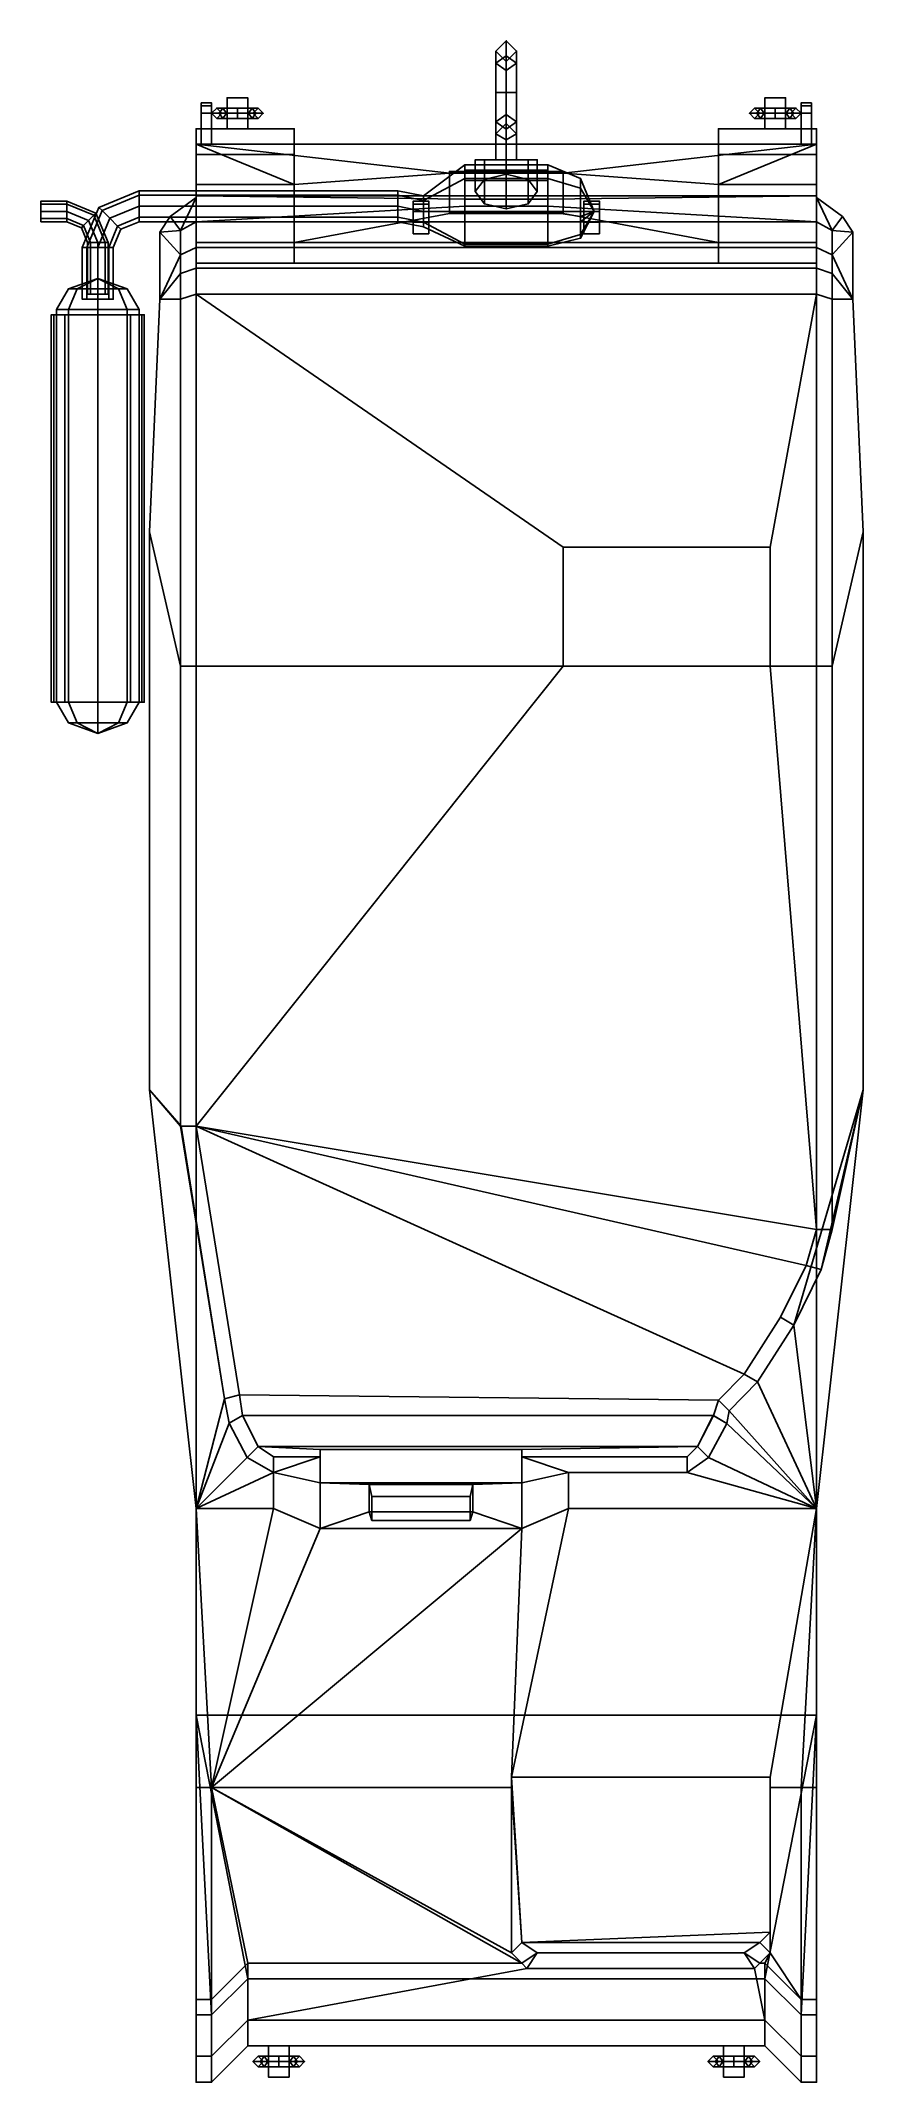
# Model space of a CAD drawing. Extents: x -0.9 to 0.69, y -1.94 to 2.01.
import ezdxf

# ---------------------------------------------------------------- set-up
doc = ezdxf.new("R2010")
doc.units = 0
doc.layers.get('0').update_dxf_attribs({"linetype": 'CONTINUOUS'})

msp = doc.modelspace()

# ---------------------------------------------------------------- linework, layer by layer
for points in [[(0, 1.9807, 0.4093), (-0.02, 1.9666, 0.4234), (-0.02, 1.99, 0.48), (0, 2.01, 0.48)], [(0, 2.01, 0.48), (-0.02, 1.99, 0.48), (-0.02, 1.9666, 0.5366), (0, 1.9807, 0.5507)], [(-0.02, 1.9666, 0.4234), (0, 1.9524, 0.4376), (0, 1.97, 0.48), (-0.02, 1.99, 0.48)], [(-0.02, 1.99, 0.48), (0, 1.97, 0.48), (0, 1.9524, 0.5224), (-0.02, 1.9666, 0.5366)], [(0, 1.91, 0.38), (-0.02, 1.91, 0.4), (-0.02, 1.9666, 0.4234), (0, 1.9807, 0.4093)], [(-0.02, 1.9666, 0.5366), (0, 1.9524, 0.5224), (0.02, 1.9666, 0.5366), (0, 1.9807, 0.5507)], [(0.02, 1.9666, 0.4234), (0, 1.9807, 0.4093), (0, 2.01, 0.48), (0.02, 1.99, 0.48)], [(0.02, 1.99, 0.48), (0, 2.01, 0.48), (0, 1.9807, 0.5507), (0.02, 1.9666, 0.5366)], [(0, 1.9524, 0.4376), (0.02, 1.9666, 0.4234), (0.02, 1.99, 0.48), (0, 1.97, 0.48)], [(0, 1.97, 0.48), (0.02, 1.99, 0.48), (0.02, 1.9666, 0.5366), (0, 1.9524, 0.5224)], [(0.02, 1.91, 0.4), (0, 1.91, 0.38), (0, 1.9807, 0.4093), (0.02, 1.9666, 0.4234)], [(-0.02, 1.91, 0.4), (0, 1.91, 0.42), (0, 1.9524, 0.4376), (-0.02, 1.9666, 0.4234)], [(0, 1.91, 0.42), (0.02, 1.91, 0.4), (0.02, 1.9666, 0.4234), (0, 1.9524, 0.4376)], [(-0.54, 1.9, 0.46), (-0.54, 1.9, 0.49), (-0.5, 1.9, 0.49), (-0.5, 1.9, 0.46)], [(-0.54, 1.9, 0.49), (-0.54, 1.87, 0.5), (-0.5, 1.87, 0.5), (-0.5, 1.9, 0.49)], [(-0.54, 1.87, 0.45), (-0.54, 1.9, 0.46), (-0.5, 1.9, 0.46), (-0.5, 1.87, 0.45)], [(-0.54, 1.87, 0.5), (-0.54, 1.9, 0.49), (-0.54, 1.9, 0.46), (-0.54, 1.87, 0.45)], [(-0.5, 1.9, 0.49), (-0.5, 1.87, 0.5), (-0.5, 1.87, 0.45), (-0.5, 1.9, 0.46)], [(-0.02, 1.8534, 0.4234), (0, 1.8676, 0.4376), (0, 1.91, 0.42), (-0.02, 1.91, 0.4)], [(0, 1.8393, 0.4093), (-0.02, 1.8534, 0.4234), (-0.02, 1.91, 0.4), (0, 1.91, 0.38)], [(-0.02, 1.91, 0.56), (0, 1.91, 0.54), (0, 1.8676, 0.5224), (-0.02, 1.8534, 0.5366)], [(0, 1.91, 0.58), (-0.02, 1.91, 0.56), (-0.02, 1.8534, 0.5366), (0, 1.8393, 0.5507)], [(0.02, 1.91, 0.56), (0, 1.91, 0.54), (-0.02, 1.91, 0.56), (0, 1.91, 0.58)], [(0, 1.8676, 0.4376), (0.02, 1.8534, 0.4234), (0.02, 1.91, 0.4), (0, 1.91, 0.42)], [(0.02, 1.8534, 0.4234), (0, 1.8393, 0.4093), (0, 1.91, 0.38), (0.02, 1.91, 0.4)], [(0, 1.91, 0.54), (0.02, 1.91, 0.56), (0.02, 1.8534, 0.5366), (0, 1.8676, 0.5224)], [(0.02, 1.91, 0.56), (0, 1.91, 0.58), (0, 1.8393, 0.5507), (0.02, 1.8534, 0.5366)], [(0.5, 1.87, 0.5), (0.5, 1.9, 0.49), (0.5, 1.9, 0.46), (0.5, 1.87, 0.45)], [(0.5, 1.87, 0.45), (0.5, 1.9, 0.46), (0.54, 1.9, 0.46), (0.54, 1.87, 0.45)], [(0.5, 1.9, 0.49), (0.5, 1.87, 0.5), (0.54, 1.87, 0.5), (0.54, 1.9, 0.49)], [(0.5, 1.9, 0.46), (0.5, 1.9, 0.49), (0.54, 1.9, 0.49), (0.54, 1.9, 0.46)], [(0.54, 1.9, 0.49), (0.54, 1.87, 0.5), (0.54, 1.87, 0.45), (0.54, 1.9, 0.46)], [(-0.57, 1.8841, 0.7141), (-0.57, 1.89, 0.7), (-0.59, 1.89, 0.7), (-0.59, 1.8841, 0.7141)], [(-0.57, 1.89, 0.7), (-0.57, 1.8841, 0.6859), (-0.59, 1.8841, 0.6859), (-0.59, 1.89, 0.7)], [(-0.59, 1.89, 0.7), (-0.59, 1.8841, 0.6859), (-0.59, 1.8841, 0.7141), (-0.59, 1.89, 0.7)], [(-0.57, 1.87, 0.72), (-0.57, 1.8841, 0.7141), (-0.59, 1.8841, 0.7141), (-0.59, 1.87, 0.72)], [(-0.57, 1.8841, 0.6859), (-0.57, 1.87, 0.68), (-0.59, 1.87, 0.68), (-0.59, 1.8841, 0.6859)], [(-0.59, 1.8841, 0.6859), (-0.59, 1.87, 0.68), (-0.59, 1.87, 0.72), (-0.59, 1.8841, 0.7141)], [(-0.59, 1.87, 0.72), (-0.59, 1.81, 0.72), (-0.57, 1.81, 0.72), (-0.57, 1.87, 0.72)], [(-0.59, 1.87, 0.68), (-0.59, 1.81, 0.68), (-0.59, 1.81, 0.72), (-0.59, 1.87, 0.72)], [(-0.57, 1.87, 0.68), (-0.57, 1.81, 0.68), (-0.59, 1.81, 0.68), (-0.59, 1.87, 0.68)], [(-0.57, 1.8841, 0.7141), (-0.57, 1.8841, 0.6859), (-0.57, 1.89, 0.7)], [(-0.57, 1.87, 0.72), (-0.57, 1.87, 0.68), (-0.57, 1.8841, 0.6859), (-0.57, 1.8841, 0.7141)], [(-0.56, 1.88, 0.36), (-0.57, 1.87, 0.36), (-0.57, 1.87, 0.49), (-0.56, 1.88, 0.48)], [(-0.5483, 1.88, 0.3317), (-0.5554, 1.87, 0.3246), (-0.57, 1.87, 0.36), (-0.56, 1.88, 0.36)], [(-0.54, 1.87, 0.49), (-0.54, 1.88, 0.48), (-0.56, 1.88, 0.48), (-0.57, 1.87, 0.49)], [(-0.57, 1.87, 0.36), (-0.56, 1.86, 0.36), (-0.56, 1.86, 0.48), (-0.57, 1.87, 0.49)], [(-0.5554, 1.87, 0.3246), (-0.5483, 1.86, 0.3317), (-0.56, 1.86, 0.36), (-0.57, 1.87, 0.36)], [(-0.54, 1.86, 0.48), (-0.54, 1.87, 0.49), (-0.57, 1.87, 0.49), (-0.56, 1.86, 0.48)], [(-0.57, 1.81, 0.72), (-0.57, 1.81, 0.68), (-0.57, 1.87, 0.68), (-0.57, 1.87, 0.72)], [(-0.55, 1.87, 0.36), (-0.56, 1.88, 0.36), (-0.56, 1.88, 0.48), (-0.55, 1.87, 0.47)], [(-0.5412, 1.87, 0.3388), (-0.5483, 1.88, 0.3317), (-0.56, 1.88, 0.36), (-0.55, 1.87, 0.36)], [(-0.54, 1.88, 0.48), (-0.54, 1.87, 0.47), (-0.55, 1.87, 0.47), (-0.56, 1.88, 0.48)], [(-0.56, 1.86, 0.36), (-0.55, 1.87, 0.36), (-0.55, 1.87, 0.47), (-0.56, 1.86, 0.48)], [(-0.5483, 1.86, 0.3317), (-0.5412, 1.87, 0.3388), (-0.55, 1.87, 0.36), (-0.56, 1.86, 0.36)], [(-0.54, 1.87, 0.47), (-0.54, 1.86, 0.48), (-0.56, 1.86, 0.48), (-0.55, 1.87, 0.47)], [(-0.52, 1.88, 0.32), (-0.52, 1.87, 0.31), (-0.5554, 1.87, 0.3246), (-0.5483, 1.88, 0.3317)], [(-0.52, 1.87, 0.31), (-0.52, 1.86, 0.32), (-0.5483, 1.86, 0.3317), (-0.5554, 1.87, 0.3246)], [(-0.52, 1.87, 0.33), (-0.52, 1.88, 0.32), (-0.5483, 1.88, 0.3317), (-0.5412, 1.87, 0.3388)], [(-0.52, 1.86, 0.32), (-0.52, 1.87, 0.33), (-0.5412, 1.87, 0.3388), (-0.5483, 1.86, 0.3317)], [(-0.54, 1.87, 0.5), (-0.54, 1.84, 0.5), (-0.5, 1.84, 0.5), (-0.5, 1.87, 0.5)], [(-0.54, 1.84, 0.45), (-0.54, 1.87, 0.45), (-0.5, 1.87, 0.45), (-0.5, 1.84, 0.45)], [(-0.54, 1.84, 0.5), (-0.54, 1.87, 0.5), (-0.54, 1.87, 0.45), (-0.54, 1.84, 0.45)], [(-0.4988, 1.87, 0.3388), (-0.4917, 1.88, 0.3317), (-0.52, 1.88, 0.32), (-0.52, 1.87, 0.33)], [(-0.4917, 1.88, 0.3317), (-0.4846, 1.87, 0.3246), (-0.52, 1.87, 0.31), (-0.52, 1.88, 0.32)], [(-0.4917, 1.86, 0.3317), (-0.4988, 1.87, 0.3388), (-0.52, 1.87, 0.33), (-0.52, 1.86, 0.32)], [(-0.4846, 1.87, 0.3246), (-0.4917, 1.86, 0.3317), (-0.52, 1.86, 0.32), (-0.52, 1.87, 0.31)], [(-0.5, 1.87, 0.47), (-0.5, 1.88, 0.48), (-0.48, 1.88, 0.48), (-0.49, 1.87, 0.47)], [(-0.5, 1.88, 0.48), (-0.5, 1.87, 0.49), (-0.47, 1.87, 0.49), (-0.48, 1.88, 0.48)], [(-0.5, 1.87, 0.5), (-0.5, 1.84, 0.5), (-0.5, 1.84, 0.45), (-0.5, 1.87, 0.45)], [(-0.5, 1.86, 0.48), (-0.5, 1.87, 0.47), (-0.49, 1.87, 0.47), (-0.48, 1.86, 0.48)], [(-0.5, 1.87, 0.49), (-0.5, 1.86, 0.48), (-0.48, 1.86, 0.48), (-0.47, 1.87, 0.49)], [(-0.49, 1.87, 0.36), (-0.48, 1.88, 0.36), (-0.4917, 1.88, 0.3317), (-0.4988, 1.87, 0.3388)], [(-0.48, 1.86, 0.36), (-0.49, 1.87, 0.36), (-0.4988, 1.87, 0.3388), (-0.4917, 1.86, 0.3317)], [(-0.48, 1.88, 0.36), (-0.47, 1.87, 0.36), (-0.4846, 1.87, 0.3246), (-0.4917, 1.88, 0.3317)], [(-0.47, 1.87, 0.36), (-0.48, 1.86, 0.36), (-0.4917, 1.86, 0.3317), (-0.4846, 1.87, 0.3246)], [(-0.48, 1.88, 0.36), (-0.49, 1.87, 0.36), (-0.49, 1.87, 0.47), (-0.48, 1.88, 0.48)], [(-0.49, 1.87, 0.36), (-0.48, 1.86, 0.36), (-0.48, 1.86, 0.48), (-0.49, 1.87, 0.47)], [(-0.47, 1.87, 0.36), (-0.48, 1.88, 0.36), (-0.48, 1.88, 0.48), (-0.47, 1.87, 0.49)], [(-0.48, 1.86, 0.36), (-0.47, 1.87, 0.36), (-0.47, 1.87, 0.49), (-0.48, 1.86, 0.48)], [(-0.02, 1.83, 0.48), (0, 1.85, 0.48), (0, 1.8676, 0.4376), (-0.02, 1.8534, 0.4234)], [(-0.02, 1.8534, 0.5366), (0, 1.8676, 0.5224), (0, 1.85, 0.48), (-0.02, 1.83, 0.48)], [(0, 1.85, 0.48), (0.02, 1.83, 0.48), (0.02, 1.8534, 0.4234), (0, 1.8676, 0.4376)], [(0, 1.8676, 0.5224), (0.02, 1.8534, 0.5366), (0.02, 1.83, 0.48), (0, 1.85, 0.48)], [(0.4917, 1.88, 0.3317), (0.4846, 1.87, 0.3246), (0.47, 1.87, 0.36), (0.48, 1.88, 0.36)], [(0.48, 1.88, 0.36), (0.47, 1.87, 0.36), (0.47, 1.87, 0.49), (0.48, 1.88, 0.48)], [(0.5, 1.87, 0.49), (0.5, 1.88, 0.48), (0.48, 1.88, 0.48), (0.47, 1.87, 0.49)], [(0.4846, 1.87, 0.3246), (0.4917, 1.86, 0.3317), (0.48, 1.86, 0.36), (0.47, 1.87, 0.36)], [(0.47, 1.87, 0.36), (0.48, 1.86, 0.36), (0.48, 1.86, 0.48), (0.47, 1.87, 0.49)], [(0.5, 1.86, 0.48), (0.5, 1.87, 0.49), (0.47, 1.87, 0.49), (0.48, 1.86, 0.48)], [(0.4988, 1.87, 0.3388), (0.4917, 1.88, 0.3317), (0.48, 1.88, 0.36), (0.49, 1.87, 0.36)], [(0.49, 1.87, 0.36), (0.48, 1.88, 0.36), (0.48, 1.88, 0.48), (0.49, 1.87, 0.47)], [(0.5, 1.88, 0.48), (0.5, 1.87, 0.47), (0.49, 1.87, 0.47), (0.48, 1.88, 0.48)], [(0.4917, 1.86, 0.3317), (0.4988, 1.87, 0.3388), (0.49, 1.87, 0.36), (0.48, 1.86, 0.36)], [(0.48, 1.86, 0.36), (0.49, 1.87, 0.36), (0.49, 1.87, 0.47), (0.48, 1.86, 0.48)], [(0.5, 1.87, 0.47), (0.5, 1.86, 0.48), (0.48, 1.86, 0.48), (0.49, 1.87, 0.47)], [(0.52, 1.88, 0.32), (0.52, 1.87, 0.31), (0.4846, 1.87, 0.3246), (0.4917, 1.88, 0.3317)], [(0.52, 1.87, 0.31), (0.52, 1.86, 0.32), (0.4917, 1.86, 0.3317), (0.4846, 1.87, 0.3246)], [(0.52, 1.87, 0.33), (0.52, 1.88, 0.32), (0.4917, 1.88, 0.3317), (0.4988, 1.87, 0.3388)], [(0.52, 1.86, 0.32), (0.52, 1.87, 0.33), (0.4988, 1.87, 0.3388), (0.4917, 1.86, 0.3317)], [(0.5, 1.84, 0.5), (0.5, 1.87, 0.5), (0.5, 1.87, 0.45), (0.5, 1.84, 0.45)], [(0.5, 1.84, 0.45), (0.5, 1.87, 0.45), (0.54, 1.87, 0.45), (0.54, 1.84, 0.45)], [(0.5, 1.87, 0.5), (0.5, 1.84, 0.5), (0.54, 1.84, 0.5), (0.54, 1.87, 0.5)], [(0.5412, 1.87, 0.3388), (0.5483, 1.88, 0.3317), (0.52, 1.88, 0.32), (0.52, 1.87, 0.33)], [(0.5483, 1.88, 0.3317), (0.5554, 1.87, 0.3246), (0.52, 1.87, 0.31), (0.52, 1.88, 0.32)], [(0.5483, 1.86, 0.3317), (0.5412, 1.87, 0.3388), (0.52, 1.87, 0.33), (0.52, 1.86, 0.32)], [(0.5554, 1.87, 0.3246), (0.5483, 1.86, 0.3317), (0.52, 1.86, 0.32), (0.52, 1.87, 0.31)], [(0.54, 1.87, 0.47), (0.54, 1.88, 0.48), (0.56, 1.88, 0.48), (0.55, 1.87, 0.47)], [(0.54, 1.88, 0.48), (0.54, 1.87, 0.49), (0.57, 1.87, 0.49), (0.56, 1.88, 0.48)], [(0.54, 1.87, 0.5), (0.54, 1.84, 0.5), (0.54, 1.84, 0.45), (0.54, 1.87, 0.45)], [(0.54, 1.86, 0.48), (0.54, 1.87, 0.47), (0.55, 1.87, 0.47), (0.56, 1.86, 0.48)], [(0.54, 1.87, 0.49), (0.54, 1.86, 0.48), (0.56, 1.86, 0.48), (0.57, 1.87, 0.49)], [(0.55, 1.87, 0.36), (0.56, 1.88, 0.36), (0.5483, 1.88, 0.3317), (0.5412, 1.87, 0.3388)], [(0.56, 1.86, 0.36), (0.55, 1.87, 0.36), (0.5412, 1.87, 0.3388), (0.5483, 1.86, 0.3317)], [(0.56, 1.88, 0.36), (0.57, 1.87, 0.36), (0.5554, 1.87, 0.3246), (0.5483, 1.88, 0.3317)], [(0.57, 1.87, 0.36), (0.56, 1.86, 0.36), (0.5483, 1.86, 0.3317), (0.5554, 1.87, 0.3246)], [(0.56, 1.88, 0.36), (0.55, 1.87, 0.36), (0.55, 1.87, 0.47), (0.56, 1.88, 0.48)], [(0.55, 1.87, 0.36), (0.56, 1.86, 0.36), (0.56, 1.86, 0.48), (0.55, 1.87, 0.47)], [(0.57, 1.87, 0.36), (0.56, 1.88, 0.36), (0.56, 1.88, 0.48), (0.57, 1.87, 0.49)], [(0.56, 1.86, 0.36), (0.57, 1.87, 0.36), (0.57, 1.87, 0.49), (0.56, 1.86, 0.48)], [(0.59, 1.8841, 0.7141), (0.59, 1.89, 0.7), (0.57, 1.89, 0.7), (0.57, 1.8841, 0.7141)], [(0.59, 1.89, 0.7), (0.59, 1.8841, 0.6859), (0.57, 1.8841, 0.6859), (0.57, 1.89, 0.7)], [(0.57, 1.89, 0.7), (0.57, 1.8841, 0.6859), (0.57, 1.8841, 0.7141), (0.57, 1.89, 0.7)], [(0.59, 1.87, 0.72), (0.59, 1.8841, 0.7141), (0.57, 1.8841, 0.7141), (0.57, 1.87, 0.72)], [(0.59, 1.8841, 0.6859), (0.59, 1.87, 0.68), (0.57, 1.87, 0.68), (0.57, 1.8841, 0.6859)], [(0.57, 1.8841, 0.6859), (0.57, 1.87, 0.68), (0.57, 1.87, 0.72), (0.57, 1.8841, 0.7141)], [(0.57, 1.87, 0.72), (0.57, 1.81, 0.72), (0.59, 1.81, 0.72), (0.59, 1.87, 0.72)], [(0.59, 1.87, 0.68), (0.59, 1.81, 0.68), (0.57, 1.81, 0.68), (0.57, 1.87, 0.68)], [(0.57, 1.87, 0.68), (0.57, 1.81, 0.68), (0.57, 1.81, 0.72), (0.57, 1.87, 0.72)], [(0.59, 1.8841, 0.7141), (0.59, 1.8841, 0.6859), (0.59, 1.89, 0.7)], [(0.59, 1.87, 0.72), (0.59, 1.87, 0.68), (0.59, 1.8841, 0.6859), (0.59, 1.8841, 0.7141)], [(0.59, 1.81, 0.72), (0.59, 1.81, 0.68), (0.59, 1.87, 0.68), (0.59, 1.87, 0.72)], [(-0.6, 1.79, 0.33), (-0.6, 1.79, 0.54), (-0.6, 1.84, 0.5), (-0.6, 1.84, 0.37)], [(-0.6, 1.84, 0.37), (-0.54, 1.84, 0.45), (-0.5, 1.84, 0.45), (-0.41, 1.84, 0.37)], [(-0.6, 1.79, 0.33), (-0.6, 1.84, 0.37), (-0.41, 1.84, 0.37), (-0.41, 1.79, 0.33)], [(-0.6, 1.84, 0.5), (-0.6, 1.79, 0.54), (-0.41, 1.79, 0.54), (-0.41, 1.84, 0.5)], [(-0.6, 1.84, 0.5), (-0.54, 1.84, 0.5), (-0.54, 1.84, 0.45), (-0.6, 1.84, 0.37)], [(-0.5, 1.84, 0.5), (-0.41, 1.84, 0.5), (-0.41, 1.84, 0.37), (-0.5, 1.84, 0.45)], [(-0.41, 1.84, 0.37), (-0.41, 1.84, 0.5), (-0.41, 1.79, 0.54), (-0.41, 1.79, 0.33)], [(0, 1.8183, 0.46), (-0.02, 1.83, 0.48), (-0.02, 1.8534, 0.4234), (0, 1.8393, 0.4093)], [(0, 1.8393, 0.5507), (-0.02, 1.8534, 0.5366), (-0.02, 1.83, 0.48), (0, 1.8183, 0.5)], [(0.02, 1.83, 0.48), (0, 1.8183, 0.46), (0, 1.8393, 0.4093), (0.02, 1.8534, 0.4234)], [(0.02, 1.8534, 0.5366), (0, 1.8393, 0.5507), (0, 1.8183, 0.5), (0.02, 1.83, 0.48)], [(0.41, 1.84, 0.37), (0.5, 1.84, 0.45), (0.54, 1.84, 0.45), (0.6, 1.84, 0.37)], [(0.41, 1.79, 0.33), (0.41, 1.79, 0.54), (0.41, 1.84, 0.5), (0.41, 1.84, 0.37)], [(0.41, 1.79, 0.33), (0.41, 1.84, 0.37), (0.6, 1.84, 0.37), (0.6, 1.79, 0.33)], [(0.41, 1.84, 0.5), (0.41, 1.79, 0.54), (0.6, 1.79, 0.54), (0.6, 1.84, 0.5)], [(0.41, 1.84, 0.5), (0.5, 1.84, 0.5), (0.5, 1.84, 0.45), (0.41, 1.84, 0.37)], [(0.54, 1.84, 0.5), (0.6, 1.84, 0.5), (0.6, 1.84, 0.37), (0.54, 1.84, 0.45)], [(0.6, 1.84, 0.37), (0.6, 1.84, 0.5), (0.6, 1.79, 0.54), (0.6, 1.79, 0.33)], [(-0.11, 1.7541, 0.58), (-0.6, 1.81, 0.68), (0.6, 1.81, 0.68), (0.11, 1.7541, 0.58)], [(-0.6, 1.81, 0.68), (-0.6, 1.81, 0.72), (0.6, 1.81, 0.72), (0.6, 1.81, 0.68)], [(-0.6, 1.81, 0.72), (-0.6, 1.71, 1.06), (0.6, 1.71, 1.06), (0.6, 1.81, 0.72)], [(-0.6, 1.62, 0.34), (-0.6, 1.71, 1.06), (-0.6, 1.81, 0.72), (-0.6, 1.81, 0.68)], [(-0.6, 1.7318, 0.54), (-0.6, 1.81, 0.68), (-0.6, 1.81, 0.68), (-0.41, 1.7318, 0.54)], [(-0.41, 1.7318, 0.54), (-0.6, 1.81, 0.68), (-0.6, 1.81, 0.68), (-0.11, 1.7541, 0.58)], [(-0.6, 1.62, 0.34), (-0.6, 1.7318, 0.54), (-0.6, 1.79, 0.54), (-0.6, 1.79, 0.33)], [(-0.6, 1.58, 0.33), (-0.6, 1.62, 0.34), (-0.6, 1.79, 0.33)], [(-0.6, 1.58, 0.33), (-0.6, 1.79, 0.33), (-0.41, 1.79, 0.33), (-0.41, 1.58, 0.33)], [(-0.6, 1.79, 0.54), (-0.6, 1.7318, 0.54), (-0.41, 1.7318, 0.54), (-0.41, 1.79, 0.54)], [(-0.41, 1.79, 0.33), (-0.41, 1.79, 0.54), (-0.41, 1.7318, 0.54), (-0.41, 1.62, 0.34)], [(-0.41, 1.58, 0.33), (-0.41, 1.79, 0.33), (-0.41, 1.62, 0.34), (-0.41, 1.58, 0.33)], [(-0.0424, 1.78, 0.5224), (-0.06, 1.78, 0.48), (-0.06, 1.7182, 0.48), (-0.0424, 1.7419, 0.5224)], [(-0.06, 1.78, 0.48), (-0.0424, 1.78, 0.4376), (-0.0424, 1.6945, 0.4376), (-0.06, 1.7182, 0.48)], [(0.0424, 1.78, 0.5224), (-0.06, 1.78, 0.48), (-0.0424, 1.78, 0.5224), (0, 1.78, 0.54)], [(0.06, 1.78, 0.48), (-0.0424, 1.78, 0.4376), (-0.06, 1.78, 0.48), (0.0424, 1.78, 0.5224)], [(0, 1.78, 0.54), (-0.0424, 1.78, 0.5224), (-0.0424, 1.7419, 0.5224), (0, 1.7518, 0.54)], [(-0.0424, 1.78, 0.4376), (0, 1.78, 0.42), (0, 1.6847, 0.42), (-0.0424, 1.6945, 0.4376)], [(0.0424, 1.78, 0.4376), (0, 1.78, 0.42), (-0.0424, 1.78, 0.4376), (0.06, 1.78, 0.48)], [(0.0424, 1.78, 0.5224), (0, 1.78, 0.54), (0, 1.7518, 0.54), (0.0424, 1.7419, 0.5224)], [(0, 1.78, 0.42), (0.0424, 1.78, 0.4376), (0.0424, 1.6945, 0.4376), (0, 1.6847, 0.42)], [(0.06, 1.78, 0.48), (0.0424, 1.78, 0.5224), (0.0424, 1.7419, 0.5224), (0.06, 1.7182, 0.48)], [(0.0424, 1.78, 0.4376), (0.06, 1.78, 0.48), (0.06, 1.7182, 0.48), (0.0424, 1.6945, 0.4376)], [(0.11, 1.7541, 0.58), (0.6, 1.81, 0.68), (0.6, 1.81, 0.68), (0.41, 1.7318, 0.54)], [(0.41, 1.7318, 0.54), (0.6, 1.81, 0.68), (0.6, 1.81, 0.68), (0.6, 1.7318, 0.54)], [(0.41, 1.62, 0.34), (0.41, 1.7318, 0.54), (0.41, 1.79, 0.54), (0.41, 1.79, 0.33)], [(0.41, 1.58, 0.33), (0.41, 1.79, 0.33), (0.6, 1.79, 0.33), (0.6, 1.58, 0.33)], [(0.41, 1.58, 0.33), (0.41, 1.62, 0.34), (0.41, 1.79, 0.33)], [(0.41, 1.79, 0.54), (0.41, 1.7318, 0.54), (0.6, 1.7318, 0.54), (0.6, 1.79, 0.54)], [(0.6, 1.81, 0.68), (0.6, 1.81, 0.72), (0.6, 1.71, 1.06), (0.6, 1.62, 0.34)], [(0.6, 1.79, 0.33), (0.6, 1.79, 0.54), (0.6, 1.7318, 0.54), (0.6, 1.62, 0.34)], [(0.6, 1.58, 0.33), (0.6, 1.79, 0.33), (0.6, 1.62, 0.34), (0.6, 1.58, 0.33)], [(-0.41, 1.62, 0.34), (-0.41, 1.7318, 0.54), (-0.11, 1.7541, 0.58), (-0.11, 1.6759, 0.44)], [(-0.08, 1.7436, 1.3036), (-0.08, 1.77, 1.24), (-0.16, 1.71, 1.24), (-0.16, 1.7012, 1.2612)], [(-0.08, 1.77, 1.24), (-0.08, 1.7436, 1.1764), (-0.16, 1.7012, 1.2188), (-0.16, 1.71, 1.24)], [(-0.08, 1.68, 1.33), (-0.08, 1.7436, 1.3036), (-0.16, 1.7012, 1.2612), (-0.16, 1.68, 1.27)], [(-0.08, 1.7436, 1.1764), (-0.08, 1.68, 1.15), (-0.16, 1.68, 1.21), (-0.16, 1.7012, 1.2188)], [(-0.11, 1.6791, 0.41), (-0.11, 1.7574, 0.55), (0.11, 1.7574, 0.55), (0.11, 1.6791, 0.41)], [(-0.11, 1.7574, 0.55), (-0.11, 1.7541, 0.58), (0.11, 1.7541, 0.58), (0.11, 1.7574, 0.55)], [(-0.11, 1.6759, 0.44), (-0.11, 1.7541, 0.58), (-0.11, 1.7574, 0.55), (-0.11, 1.6791, 0.41)], [(0.08, 1.7436, 1.3036), (0.08, 1.77, 1.24), (-0.08, 1.77, 1.24), (-0.08, 1.7436, 1.3036)], [(0.08, 1.77, 1.24), (0.08, 1.7436, 1.1764), (-0.08, 1.7436, 1.1764), (-0.08, 1.77, 1.24)], [(-0.08, 1.76, 1.11), (-0.08, 1.74, 1.12), (0.08, 1.74, 1.12), (0.08, 1.76, 1.11)], [(-0.08, 1.76, 1.09), (-0.08, 1.76, 1.11), (0.08, 1.76, 1.11), (0.08, 1.76, 1.09)], [(-0.08, 1.74, 1.08), (-0.08, 1.76, 1.09), (0.08, 1.76, 1.09), (0.08, 1.74, 1.08)], [(-0.08, 1.74, 1.12), (-0.08, 1.76, 1.11), (-0.08, 1.76, 1.09), (-0.08, 1.74, 1.08)], [(0.08, 1.68, 1.33), (0.08, 1.7436, 1.3036), (-0.08, 1.7436, 1.3036), (-0.08, 1.68, 1.33)], [(0.08, 1.7436, 1.1764), (0.08, 1.68, 1.15), (-0.08, 1.68, 1.15), (-0.08, 1.7436, 1.1764)], [(-0.08, 1.74, 1.12), (-0.08, 1.69, 1.12), (0.08, 1.69, 1.12), (0.08, 1.74, 1.12)], [(-0.08, 1.7033, 1.08), (-0.08, 1.74, 1.08), (0.08, 1.74, 1.08), (0.08, 1.7033, 1.08)], [(-0.08, 1.69, 1.12), (-0.08, 1.74, 1.12), (-0.08, 1.74, 1.08), (-0.08, 1.7033, 1.08)], [(0.1436, 1.725, 1.195), (0.08, 1.7436, 1.1764), (0.08, 1.77, 1.24), (0.1436, 1.7436, 1.24)], [(0.1436, 1.7436, 1.24), (0.08, 1.77, 1.24), (0.08, 1.7436, 1.3036), (0.1436, 1.725, 1.285)], [(0.08, 1.74, 1.08), (0.08, 1.76, 1.09), (0.08, 1.76, 1.11), (0.08, 1.74, 1.12)], [(0.1436, 1.68, 1.1764), (0.08, 1.68, 1.15), (0.08, 1.7436, 1.1764), (0.1436, 1.725, 1.195)], [(0.1436, 1.725, 1.285), (0.08, 1.7436, 1.3036), (0.08, 1.68, 1.33), (0.1436, 1.68, 1.3036)], [(0.08, 1.7033, 1.08), (0.08, 1.74, 1.08), (0.08, 1.74, 1.12), (0.08, 1.69, 1.12)], [(0.11, 1.6791, 0.41), (0.11, 1.7574, 0.55), (0.11, 1.7541, 0.58), (0.11, 1.6759, 0.44)], [(0.11, 1.6759, 0.44), (0.11, 1.7541, 0.58), (0.41, 1.7318, 0.54), (0.41, 1.62, 0.34)], [(0.17, 1.68, 1.24), (0.1436, 1.725, 1.195), (0.1436, 1.7436, 1.24), (0.17, 1.68, 1.24)], [(0.17, 1.68, 1.24), (0.1436, 1.7436, 1.24), (0.1436, 1.725, 1.285), (0.17, 1.68, 1.24)], [(-0.85, 1.6941, 1.1441), (-0.85, 1.7, 1.13), (-0.9, 1.7, 1.13), (-0.9, 1.6941, 1.1441)], [(-0.85, 1.7, 1.13), (-0.85, 1.6941, 1.1159), (-0.9, 1.6941, 1.1159), (-0.9, 1.7, 1.13)], [(-0.9, 1.66, 1.13), (-0.9, 1.6941, 1.1441), (-0.9, 1.7, 1.13), (-0.9, 1.6659, 1.1159)], [(-0.9, 1.6659, 1.1159), (-0.9, 1.7, 1.13), (-0.9, 1.6941, 1.1159), (-0.9, 1.68, 1.11)], [(-0.85, 1.7, 1.13), (-0.85, 1.6941, 1.1441), (-0.7976, 1.6724, 1.1441), (-0.7934, 1.6766, 1.13)], [(-0.85, 1.6941, 1.1159), (-0.85, 1.7, 1.13), (-0.7934, 1.6766, 1.13), (-0.7976, 1.6724, 1.1159)], [(-0.7878, 1.6878, 1.29), (-0.7816, 1.6816, 1.3112), (-0.71, 1.7112, 1.3112), (-0.71, 1.72, 1.29)], [(-0.7816, 1.6816, 1.2688), (-0.7878, 1.6878, 1.29), (-0.71, 1.72, 1.29), (-0.71, 1.7112, 1.2688)], [(-0.7816, 1.6816, 1.3112), (-0.7666, 1.6666, 1.32), (-0.71, 1.69, 1.32), (-0.71, 1.7112, 1.3112)], [(-0.7666, 1.6666, 1.26), (-0.7816, 1.6816, 1.2688), (-0.71, 1.7112, 1.2688), (-0.71, 1.69, 1.26)], [(-0.71, 1.72, 1.29), (-0.71, 1.7112, 1.3112), (-0.21, 1.7112, 1.3112), (-0.21, 1.72, 1.29)], [(-0.71, 1.7112, 1.2688), (-0.71, 1.72, 1.29), (-0.21, 1.72, 1.29), (-0.21, 1.7112, 1.2688)], [(-0.71, 1.7112, 1.3112), (-0.71, 1.69, 1.32), (-0.21, 1.69, 1.32), (-0.21, 1.7112, 1.3112)], [(-0.71, 1.69, 1.26), (-0.71, 1.7112, 1.2688), (-0.21, 1.7112, 1.2688), (-0.21, 1.69, 1.26)], [(-0.6, 1.7067, 1.07), (-0.65, 1.67, 1.07), (-0.63, 1.6427, 1.2), (-0.6, 1.7067, 1.07)], [(-0.6, 1.7067, 1.07), (-0.63, 1.6427, 1.2), (-0.6, 1.66, 1.21), (-0.6, 1.7067, 1.07)], [(-0.6, 1.6, 1.07), (-0.6, 1.71, 1.06), (-0.6, 1.62, 0.34), (-0.6, 1.58, 0.33)], [(-0.6, 1.71, 1.06), (-0.08, 1.7033, 1.08), (0.08, 1.7033, 1.08), (0.6, 1.71, 1.06)], [(-0.6, 1.66, 1.21), (-0.08, 1.69, 1.12), (-0.08, 1.7033, 1.08), (-0.6, 1.71, 1.06)], [(-0.21, 1.72, 1.29), (-0.21, 1.7112, 1.3112), (-0.16, 1.7012, 1.2612), (-0.16, 1.71, 1.24)], [(-0.21, 1.7112, 1.2688), (-0.21, 1.72, 1.29), (-0.16, 1.71, 1.24), (-0.16, 1.7012, 1.2188)], [(-0.21, 1.7112, 1.3112), (-0.21, 1.69, 1.32), (-0.16, 1.68, 1.27), (-0.16, 1.7012, 1.2612)], [(-0.21, 1.69, 1.26), (-0.21, 1.7112, 1.2688), (-0.16, 1.7012, 1.2188), (-0.16, 1.68, 1.21)], [(-0.18, 1.7, 0.39), (-0.18, 1.6941, 0.3759), (-0.18, 1.6941, 0.4041), (-0.18, 1.7, 0.39)], [(-0.15, 1.7, 0.39), (-0.15, 1.6941, 0.3759), (-0.18, 1.6941, 0.3759), (-0.18, 1.7, 0.39)], [(-0.15, 1.6941, 0.4041), (-0.15, 1.7, 0.39), (-0.18, 1.7, 0.39), (-0.18, 1.6941, 0.4041)], [(-0.15, 1.6941, 0.4041), (-0.15, 1.6941, 0.3759), (-0.15, 1.7, 0.39)], [(0.6, 1.71, 1.06), (0.08, 1.7033, 1.08), (0.08, 1.69, 1.12), (0.6, 1.66, 1.21)], [(0.17, 1.68, 1.24), (0.1436, 1.68, 1.1764), (0.1436, 1.725, 1.195), (0.17, 1.68, 1.24)], [(0.17, 1.68, 1.24), (0.1436, 1.725, 1.285), (0.1436, 1.68, 1.3036), (0.17, 1.68, 1.24)], [(0.18, 1.6941, 0.4041), (0.18, 1.7, 0.39), (0.15, 1.7, 0.39), (0.15, 1.6941, 0.4041)], [(0.18, 1.7, 0.39), (0.18, 1.6941, 0.3759), (0.15, 1.6941, 0.3759), (0.15, 1.7, 0.39)], [(0.15, 1.7, 0.39), (0.15, 1.6941, 0.3759), (0.15, 1.6941, 0.4041), (0.15, 1.7, 0.39)], [(0.18, 1.6941, 0.4041), (0.18, 1.6941, 0.3759), (0.18, 1.7, 0.39)], [(0.6, 1.62, 0.34), (0.6, 1.71, 1.06), (0.6, 1.6, 1.07), (0.6, 1.58, 0.33)], [(0.6, 1.7067, 1.07), (0.6, 1.66, 1.21), (0.63, 1.6427, 1.2), (0.6, 1.7067, 1.07)], [(0.65, 1.67, 1.07), (0.6, 1.7067, 1.07), (0.63, 1.6427, 1.2), (0.65, 1.67, 1.07)], [(-0.85, 1.68, 1.15), (-0.85, 1.6941, 1.1441), (-0.9, 1.6941, 1.1441), (-0.9, 1.68, 1.15)], [(-0.85, 1.6941, 1.1159), (-0.85, 1.68, 1.11), (-0.9, 1.68, 1.11), (-0.9, 1.6941, 1.1159)], [(-0.9, 1.6659, 1.1441), (-0.9, 1.68, 1.15), (-0.9, 1.6941, 1.1441), (-0.9, 1.66, 1.13)], [(-0.85, 1.6659, 1.1441), (-0.85, 1.68, 1.15), (-0.9, 1.68, 1.15), (-0.9, 1.6659, 1.1441)], [(-0.85, 1.68, 1.11), (-0.85, 1.6659, 1.1159), (-0.9, 1.6659, 1.1159), (-0.9, 1.68, 1.11)], [(-0.85, 1.66, 1.13), (-0.85, 1.6659, 1.1441), (-0.9, 1.6659, 1.1441), (-0.9, 1.66, 1.13)], [(-0.85, 1.6659, 1.1159), (-0.85, 1.66, 1.13), (-0.9, 1.66, 1.13), (-0.9, 1.6659, 1.1159)], [(-0.85, 1.6941, 1.1441), (-0.85, 1.68, 1.15), (-0.8076, 1.6624, 1.15), (-0.7976, 1.6724, 1.1441)], [(-0.85, 1.68, 1.11), (-0.85, 1.6941, 1.1159), (-0.7976, 1.6724, 1.1159), (-0.8076, 1.6624, 1.11)], [(-0.85, 1.68, 1.15), (-0.85, 1.6659, 1.1441), (-0.8176, 1.6524, 1.1441), (-0.8076, 1.6624, 1.15)], [(-0.85, 1.6659, 1.1159), (-0.85, 1.68, 1.11), (-0.8076, 1.6624, 1.11), (-0.8176, 1.6524, 1.1159)], [(-0.85, 1.6659, 1.1441), (-0.85, 1.66, 1.13), (-0.8217, 1.6483, 1.13), (-0.8176, 1.6524, 1.1441)], [(-0.85, 1.66, 1.13), (-0.85, 1.6659, 1.1159), (-0.8176, 1.6524, 1.1159), (-0.8217, 1.6483, 1.13)], [(-0.82, 1.61, 1.24), (-0.8112, 1.61, 1.2612), (-0.7816, 1.6816, 1.3112), (-0.7878, 1.6878, 1.29)], [(-0.8112, 1.61, 1.2188), (-0.82, 1.61, 1.24), (-0.7878, 1.6878, 1.29), (-0.7816, 1.6816, 1.2688)], [(-0.8076, 1.6624, 1.15), (-0.8176, 1.6524, 1.1441), (-0.8041, 1.62, 1.1441), (-0.79, 1.62, 1.15)], [(-0.8176, 1.6524, 1.1159), (-0.8076, 1.6624, 1.11), (-0.79, 1.62, 1.11), (-0.8041, 1.62, 1.1159)], [(-0.8112, 1.61, 1.2612), (-0.79, 1.61, 1.27), (-0.7666, 1.6666, 1.32), (-0.7816, 1.6816, 1.3112)], [(-0.79, 1.61, 1.21), (-0.8112, 1.61, 1.2188), (-0.7816, 1.6816, 1.2688), (-0.7666, 1.6666, 1.26)], [(-0.7976, 1.6724, 1.1441), (-0.8076, 1.6624, 1.15), (-0.79, 1.62, 1.15), (-0.7759, 1.62, 1.1441)], [(-0.8076, 1.6624, 1.11), (-0.7976, 1.6724, 1.1159), (-0.7759, 1.62, 1.1159), (-0.79, 1.62, 1.11)], [(-0.7934, 1.6766, 1.13), (-0.7976, 1.6724, 1.1441), (-0.7759, 1.62, 1.1441), (-0.77, 1.62, 1.13)], [(-0.7976, 1.6724, 1.1159), (-0.7934, 1.6766, 1.13), (-0.77, 1.62, 1.13), (-0.7759, 1.62, 1.1159)], [(-0.79, 1.61, 1.27), (-0.7688, 1.61, 1.2612), (-0.7516, 1.6516, 1.3112), (-0.7666, 1.6666, 1.32)], [(-0.7688, 1.61, 1.2188), (-0.79, 1.61, 1.21), (-0.7666, 1.6666, 1.26), (-0.7516, 1.6516, 1.2688)], [(-0.7666, 1.6666, 1.32), (-0.7516, 1.6516, 1.3112), (-0.71, 1.6688, 1.3112), (-0.71, 1.69, 1.32)], [(-0.7516, 1.6516, 1.2688), (-0.7666, 1.6666, 1.26), (-0.71, 1.69, 1.26), (-0.71, 1.6688, 1.2688)], [(-0.7516, 1.6516, 1.3112), (-0.7454, 1.6454, 1.29), (-0.71, 1.66, 1.29), (-0.71, 1.6688, 1.3112)], [(-0.7454, 1.6454, 1.29), (-0.7516, 1.6516, 1.2688), (-0.71, 1.6688, 1.2688), (-0.71, 1.66, 1.29)], [(-0.71, 1.69, 1.32), (-0.71, 1.6688, 1.3112), (-0.21, 1.6688, 1.3112), (-0.21, 1.69, 1.32)], [(-0.71, 1.6688, 1.2688), (-0.71, 1.69, 1.26), (-0.21, 1.69, 1.26), (-0.21, 1.6688, 1.2688)], [(-0.71, 1.6688, 1.3112), (-0.71, 1.66, 1.29), (-0.21, 1.66, 1.29), (-0.21, 1.6688, 1.3112)], [(-0.71, 1.66, 1.29), (-0.71, 1.6688, 1.2688), (-0.21, 1.6688, 1.2688), (-0.21, 1.66, 1.29)], [(-0.67, 1.64, 1.07), (-0.67, 1.64, 1.07), (-0.63, 1.6427, 1.2), (-0.65, 1.67, 1.07)], [(-0.63, 1.6427, 1.2), (-0.63, 1.5959, 1.2859), (-0.6, 1.61, 1.3), (-0.6, 1.66, 1.21)], [(-0.08, 1.69, 1.12), (-0.6, 1.66, 1.21), (0.6, 1.66, 1.21), (0.08, 1.69, 1.12)], [(-0.6, 1.66, 1.21), (-0.6, 1.61, 1.3), (0.6, 1.61, 1.3), (0.6, 1.66, 1.21)], [(-0.41, 1.62, 0.34), (-0.11, 1.6759, 0.44), (0.11, 1.6759, 0.44), (0.41, 1.62, 0.34)], [(-0.21, 1.69, 1.32), (-0.21, 1.6688, 1.3112), (-0.16, 1.6588, 1.2612), (-0.16, 1.68, 1.27)], [(-0.21, 1.6688, 1.2688), (-0.21, 1.69, 1.26), (-0.16, 1.68, 1.21), (-0.16, 1.6588, 1.2188)], [(-0.21, 1.6688, 1.3112), (-0.21, 1.66, 1.29), (-0.16, 1.65, 1.24), (-0.16, 1.6588, 1.2612)], [(-0.21, 1.66, 1.29), (-0.21, 1.6688, 1.2688), (-0.16, 1.6588, 1.2188), (-0.16, 1.65, 1.24)], [(-0.18, 1.6941, 0.3759), (-0.18, 1.68, 0.37), (-0.18, 1.68, 0.41), (-0.18, 1.6941, 0.4041)], [(-0.15, 1.6941, 0.3759), (-0.15, 1.68, 0.37), (-0.18, 1.68, 0.37), (-0.18, 1.6941, 0.3759)], [(-0.15, 1.68, 0.41), (-0.15, 1.6941, 0.4041), (-0.18, 1.6941, 0.4041), (-0.18, 1.68, 0.41)], [(-0.15, 1.68, 0.37), (-0.15, 1.6368, 0.37), (-0.18, 1.6368, 0.37), (-0.18, 1.68, 0.37)], [(-0.18, 1.68, 0.37), (-0.18, 1.6368, 0.37), (-0.18, 1.6591, 0.41), (-0.18, 1.68, 0.41)], [(-0.18, 1.68, 0.41), (-0.18, 1.6591, 0.41), (-0.15, 1.6591, 0.41), (-0.15, 1.68, 0.41)], [(-0.08, 1.6164, 1.3036), (-0.08, 1.68, 1.33), (-0.16, 1.68, 1.27), (-0.16, 1.6588, 1.2612)], [(-0.08, 1.68, 1.15), (-0.08, 1.66, 1.21), (-0.16, 1.6588, 1.2188), (-0.16, 1.68, 1.21)], [(-0.08, 1.66, 1.21), (-0.08, 1.6128, 1.295), (-0.16, 1.65, 1.24), (-0.16, 1.6588, 1.2188)], [(-0.15, 1.68, 0.41), (-0.15, 1.68, 0.37), (-0.15, 1.6941, 0.3759), (-0.15, 1.6941, 0.4041)], [(-0.15, 1.6591, 0.41), (-0.15, 1.6368, 0.37), (-0.15, 1.68, 0.37), (-0.15, 1.68, 0.41)], [(-0.11, 1.6759, 0.44), (-0.11, 1.6791, 0.41), (0.11, 1.6791, 0.41), (0.11, 1.6759, 0.44)], [(0.08, 1.6164, 1.3036), (0.08, 1.68, 1.33), (-0.08, 1.68, 1.33), (-0.08, 1.6164, 1.3036)], [(0.1436, 1.6698, 1.1806), (0.08, 1.68, 1.15), (0.08, 1.68, 1.15), (0.1436, 1.68, 1.1764)], [(0.1436, 1.68, 1.3036), (0.08, 1.68, 1.33), (0.08, 1.6164, 1.3036), (0.1436, 1.635, 1.285)], [(0.17, 1.68, 1.24), (0.1436, 1.6279, 1.2678), (0.1436, 1.66, 1.21), (0.17, 1.68, 1.24)], [(0.17, 1.68, 1.24), (0.1436, 1.6698, 1.1806), (0.1436, 1.68, 1.1764), (0.17, 1.68, 1.24)], [(0.17, 1.68, 1.24), (0.1436, 1.68, 1.3036), (0.1436, 1.635, 1.285), (0.17, 1.68, 1.24)], [(0.17, 1.68, 1.24), (0.1436, 1.635, 1.285), (0.1436, 1.6279, 1.2678), (0.17, 1.68, 1.24)], [(0.17, 1.68, 1.24), (0.1436, 1.66, 1.21), (0.1436, 1.6698, 1.1806), (0.17, 1.68, 1.24)], [(0.18, 1.68, 0.41), (0.18, 1.6941, 0.4041), (0.15, 1.6941, 0.4041), (0.15, 1.68, 0.41)], [(0.18, 1.6941, 0.3759), (0.18, 1.68, 0.37), (0.15, 1.68, 0.37), (0.15, 1.6941, 0.3759)], [(0.15, 1.6941, 0.3759), (0.15, 1.68, 0.37), (0.15, 1.68, 0.41), (0.15, 1.6941, 0.4041)], [(0.15, 1.68, 0.37), (0.15, 1.6368, 0.37), (0.15, 1.6591, 0.41), (0.15, 1.68, 0.41)], [(0.15, 1.68, 0.41), (0.15, 1.6591, 0.41), (0.18, 1.6591, 0.41), (0.18, 1.68, 0.41)], [(0.18, 1.68, 0.37), (0.18, 1.6368, 0.37), (0.15, 1.6368, 0.37), (0.15, 1.68, 0.37)], [(0.18, 1.68, 0.41), (0.18, 1.68, 0.37), (0.18, 1.6941, 0.3759), (0.18, 1.6941, 0.4041)], [(0.18, 1.6591, 0.41), (0.18, 1.6368, 0.37), (0.18, 1.68, 0.37), (0.18, 1.68, 0.41)], [(0.6, 1.66, 1.21), (0.6, 1.61, 1.3), (0.63, 1.5959, 1.2859), (0.63, 1.6427, 1.2)], [(0.67, 1.64, 1.07), (0.65, 1.67, 1.07), (0.63, 1.6427, 1.2), (0.67, 1.64, 1.07)], [(-0.8176, 1.6524, 1.1441), (-0.8217, 1.6483, 1.13), (-0.81, 1.62, 1.13), (-0.8041, 1.62, 1.1441)], [(-0.8217, 1.6483, 1.13), (-0.8176, 1.6524, 1.1159), (-0.8041, 1.62, 1.1159), (-0.81, 1.62, 1.13)], [(-0.8041, 1.62, 1.1441), (-0.81, 1.62, 1.13), (-0.81, 1.52, 1.13), (-0.8041, 1.52, 1.1441)], [(-0.81, 1.62, 1.13), (-0.8041, 1.62, 1.1159), (-0.8041, 1.52, 1.1159), (-0.81, 1.52, 1.13)], [(-0.79, 1.62, 1.15), (-0.8041, 1.62, 1.1441), (-0.8041, 1.52, 1.1441), (-0.79, 1.52, 1.15)], [(-0.8041, 1.62, 1.1159), (-0.79, 1.62, 1.11), (-0.79, 1.52, 1.11), (-0.8041, 1.52, 1.1159)], [(-0.7759, 1.62, 1.1441), (-0.79, 1.62, 1.15), (-0.79, 1.52, 1.15), (-0.7759, 1.52, 1.1441)], [(-0.79, 1.62, 1.11), (-0.7759, 1.62, 1.1159), (-0.7759, 1.52, 1.1159), (-0.79, 1.52, 1.11)], [(-0.77, 1.62, 1.13), (-0.7759, 1.62, 1.1441), (-0.7759, 1.52, 1.1441), (-0.77, 1.52, 1.13)], [(-0.7759, 1.62, 1.1159), (-0.77, 1.62, 1.13), (-0.77, 1.52, 1.13), (-0.7759, 1.52, 1.1159)], [(-0.7688, 1.61, 1.2612), (-0.76, 1.61, 1.24), (-0.7454, 1.6454, 1.29), (-0.7516, 1.6516, 1.3112)], [(-0.76, 1.61, 1.24), (-0.7688, 1.61, 1.2188), (-0.7516, 1.6516, 1.2688), (-0.7454, 1.6454, 1.29)], [(-0.63, 1.5959, 1.2859), (-0.63, 1.5959, 1.2859), (-0.63, 1.6427, 1.2), (-0.67, 1.64, 1.07)], [(-0.67, 1.51, 1.07), (-0.67, 1.51, 1.07), (-0.63, 1.5959, 1.2859), (-0.67, 1.64, 1.07)], [(-0.6, 1.58, 0.33), (-0.6, 1.62, 0.34), (0.6, 1.62, 0.34), (0.6, 1.58, 0.33)], [(-0.08, 1.6128, 1.295), (-0.08, 1.6164, 1.3036), (-0.16, 1.6588, 1.2612), (-0.16, 1.65, 1.24)], [(0.1436, 1.635, 1.285), (0.08, 1.6164, 1.3036), (0.08, 1.6128, 1.295), (0.1436, 1.6279, 1.2678)], [(0.67, 1.64, 1.07), (0.63, 1.6427, 1.2), (0.63, 1.5959, 1.2859), (0.67, 1.64, 1.07)], [(0.67, 1.51, 1.07), (0.67, 1.64, 1.07), (0.63, 1.5959, 1.2859), (0.67, 1.51, 1.07)], [(-0.67, 1.51, 1.07), (-0.67, 1.51, 1.07), (-0.63, 1.56, 1.3127), (-0.63, 1.5959, 1.2859)], [(-0.63, 1.5959, 1.2859), (-0.63, 1.56, 1.3127), (-0.6, 1.57, 1.33), (-0.6, 1.61, 1.3)], [(-0.6, 1.61, 1.3), (-0.6, 1.57, 1.33), (0.6, 1.57, 1.33), (0.6, 1.61, 1.3)], [(-0.6, -1.37, 0.9411), (-0.6, 1.6, 1.07), (-0.6, 1.58, 0.33), (-0.6, -1.23, 0.33)], [(-0.6, -0.83, 1.07), (-0.6, 1.6, 1.07), (-0.6, 1.6, 1.07), (-0.6, -1.37, 0.9411)], [(-0.6, -1.23, 0.33), (-0.6, 1.58, 0.33), (0.6, 1.58, 0.33), (0.6, -1.23, 0.33)], [(0.08, 1.6128, 1.295), (0.08, 1.6164, 1.3036), (-0.08, 1.6164, 1.3036), (-0.08, 1.6128, 1.295)], [(0.6, 1.61, 1.3), (0.6, 1.57, 1.33), (0.63, 1.56, 1.3127), (0.63, 1.5959, 1.2859)], [(0.6, -1.23, 0.33), (0.6, 1.58, 0.33), (0.6, 1.6, 1.07), (0.6, -1.37, 0.9411)], [(0.6, -1.37, 0.9411), (0.6, 1.6, 1.07), (0.6, 1.6, 1.07), (0.6, -0.83, 1.07)], [(0.67, 1.51, 1.07), (0.63, 1.5959, 1.2859), (0.63, 1.56, 1.3127), (0.67, 1.51, 1.07)], [(-0.8466, 1.53, 1.22), (-0.79, 1.55, 1.22), (-0.79, 1.55, 1.15), (-0.8466, 1.53, 1.15)], [(-0.79, 1.55, 1.15), (-0.83, 1.53, 1.11), (-0.8466, 1.53, 1.15), (-0.79, 1.55, 1.15)], [(-0.79, 1.55, 1.22), (-0.8466, 1.53, 1.22), (-0.83, 1.53, 1.26), (-0.79, 1.55, 1.22)], [(-0.79, 1.55, 1.15), (-0.79, 1.53, 1.0934), (-0.83, 1.53, 1.11), (-0.79, 1.55, 1.15)], [(-0.79, 1.55, 1.22), (-0.83, 1.53, 1.26), (-0.79, 1.53, 1.2766), (-0.79, 1.55, 1.22)], [(-0.79, 1.55, 1.22), (-0.7334, 1.53, 1.22), (-0.7334, 1.53, 1.15), (-0.79, 1.55, 1.15)], [(-0.79, 1.55, 1.15), (-0.7334, 1.53, 1.15), (-0.75, 1.53, 1.11), (-0.79, 1.55, 1.15)], [(-0.79, 1.55, 1.15), (-0.75, 1.53, 1.11), (-0.79, 1.53, 1.0934), (-0.79, 1.55, 1.15)], [(-0.79, 1.55, 1.22), (-0.75, 1.53, 1.26), (-0.7334, 1.53, 1.22), (-0.79, 1.55, 1.22)], [(-0.79, 1.55, 1.22), (-0.79, 1.53, 1.2766), (-0.75, 1.53, 1.26), (-0.79, 1.55, 1.22)], [(-0.67, 1.51, 1.07), (-0.67, 1.51, 1.07), (-0.63, 1.51, 1.33), (-0.63, 1.56, 1.3127)], [(-0.63, 1.56, 1.3127), (-0.63, 1.51, 1.33), (-0.6, 1.52, 1.35), (-0.6, 1.57, 1.33)], [(-0.6, 1.57, 1.33), (-0.6, 1.52, 1.35), (0.6, 1.52, 1.35), (0.6, 1.57, 1.33)], [(0.6, 1.57, 1.33), (0.6, 1.52, 1.35), (0.63, 1.51, 1.33), (0.63, 1.56, 1.3127)], [(0.67, 1.51, 1.07), (0.63, 1.56, 1.3127), (0.63, 1.51, 1.33), (0.67, 1.51, 1.07)], [(-0.87, 1.49, 1.22), (-0.8466, 1.53, 1.22), (-0.8466, 1.53, 1.15), (-0.87, 1.49, 1.15)], [(-0.83, 1.53, 1.11), (-0.8466, 1.49, 1.0934), (-0.87, 1.49, 1.15), (-0.8466, 1.53, 1.15)], [(-0.8466, 1.53, 1.22), (-0.87, 1.49, 1.22), (-0.8466, 1.49, 1.2766), (-0.83, 1.53, 1.26)], [(-0.79, 1.53, 1.0934), (-0.79, 1.49, 1.07), (-0.8466, 1.49, 1.0934), (-0.83, 1.53, 1.11)], [(-0.83, 1.53, 1.26), (-0.8466, 1.49, 1.2766), (-0.79, 1.49, 1.3), (-0.79, 1.53, 1.2766)], [(-0.75, 1.53, 1.11), (-0.7334, 1.49, 1.0934), (-0.79, 1.49, 1.07), (-0.79, 1.53, 1.0934)], [(-0.79, 1.53, 1.2766), (-0.79, 1.49, 1.3), (-0.7334, 1.49, 1.2766), (-0.75, 1.53, 1.26)], [(-0.7334, 1.53, 1.15), (-0.71, 1.49, 1.15), (-0.7334, 1.49, 1.0934), (-0.75, 1.53, 1.11)], [(-0.75, 1.53, 1.26), (-0.7334, 1.49, 1.2766), (-0.71, 1.49, 1.22), (-0.7334, 1.53, 1.22)], [(-0.7334, 1.53, 1.22), (-0.71, 1.49, 1.22), (-0.71, 1.49, 1.15), (-0.7334, 1.53, 1.15)], [(-0.63, 1.51, 1.33), (-0.67, 1.51, 1.07), (-0.69, 1.06, 1.07), (-0.63, 0.8, 1.35)], [(-0.6, 1.52, 1.35), (-0.63, 1.51, 1.33), (-0.63, 0.8, 1.35), (-0.6, 0.8, 1.37)], [(-0.6, 1.52, 1.35), (0.11, 1.03, 1.3636), (0.51, 1.03, 1.3636), (0.6, 1.52, 1.35)], [(-0.6, 1.52, 1.35), (-0.6, 0.8, 1.37), (0.11, 0.8, 1.37), (0.11, 1.03, 1.3636)], [(0.51, 1.03, 1.3636), (0.51, 0.8, 1.37), (0.6, 0.8, 1.37), (0.6, 1.52, 1.35)], [(0.6, 0.8, 1.37), (0.63, 0.8, 1.35), (0.63, 1.51, 1.33), (0.6, 1.52, 1.35)], [(0.63, 0.8, 1.35), (0.69, 1.06, 1.07), (0.67, 1.51, 1.07), (0.63, 1.51, 1.33)], [(-0.8536, 1.48, 1.3336), (-0.88, 1.48, 1.27), (-0.88, 0.73, 1.27), (-0.8536, 0.73, 1.3336)], [(-0.88, 1.48, 1.27), (-0.88, 1.48, 1.07), (-0.88, 0.73, 1.07), (-0.88, 0.73, 1.27)], [(-0.875, 1.48, 1.07), (-0.875, 1.48, 1.27), (-0.875, 0.73, 1.27), (-0.875, 0.73, 1.07)], [(-0.8466, 1.49, 1.2766), (-0.87, 1.49, 1.22), (-0.87, 0.73, 1.22), (-0.8466, 0.73, 1.2766)], [(-0.87, 1.49, 1.15), (-0.8466, 1.49, 1.0934), (-0.8466, 0.73, 1.0934), (-0.87, 0.73, 1.15)], [(-0.87, 1.49, 1.22), (-0.87, 1.49, 1.15), (-0.87, 0.73, 1.15), (-0.87, 0.73, 1.22)], [(-0.79, 1.48, 1.36), (-0.8536, 1.48, 1.3336), (-0.8536, 0.73, 1.3336), (-0.79, 0.73, 1.36)], [(-0.79, 1.49, 1.3), (-0.8466, 1.49, 1.2766), (-0.8466, 0.73, 1.2766), (-0.79, 0.73, 1.3)], [(-0.8466, 1.49, 1.0934), (-0.79, 1.49, 1.07), (-0.79, 0.73, 1.07), (-0.8466, 0.73, 1.0934)], [(-0.7334, 1.49, 1.2766), (-0.79, 1.49, 1.3), (-0.79, 0.73, 1.3), (-0.7334, 0.73, 1.2766)], [(-0.79, 1.49, 1.07), (-0.7334, 1.49, 1.0934), (-0.7334, 0.73, 1.0934), (-0.79, 0.73, 1.07)], [(-0.7264, 1.48, 1.3336), (-0.79, 1.48, 1.36), (-0.79, 0.73, 1.36), (-0.7264, 0.73, 1.3336)], [(-0.71, 1.49, 1.22), (-0.7334, 1.49, 1.2766), (-0.7334, 0.73, 1.2766), (-0.71, 0.73, 1.22)], [(-0.7334, 1.49, 1.0934), (-0.71, 1.49, 1.15), (-0.71, 0.73, 1.15), (-0.7334, 0.73, 1.0934)], [(-0.7, 1.48, 1.27), (-0.7264, 1.48, 1.3336), (-0.7264, 0.73, 1.3336), (-0.7, 0.73, 1.27)], [(-0.71, 1.49, 1.15), (-0.71, 1.49, 1.22), (-0.71, 0.73, 1.22), (-0.71, 0.73, 1.15)], [(-0.705, 1.48, 1.27), (-0.705, 1.48, 1.07), (-0.705, 0.73, 1.07), (-0.705, 0.73, 1.27)], [(-0.7, 1.48, 1.07), (-0.7, 1.48, 1.27), (-0.7, 0.73, 1.27), (-0.7, 0.73, 1.07)], [(-0.63, 0.8, 1.35), (-0.69, 1.06, 1.07), (-0.69, -0.02, 1.07), (-0.63, -0.09, 1.35)], [(0.11, 1.03, 1.39), (0.11, 0.8, 1.39), (0.51, 0.8, 1.39), (0.51, 1.03, 1.39)], [(0.11, 1.03, 1.3636), (0.11, 1.03, 1.39), (0.51, 1.03, 1.39), (0.51, 1.03, 1.3636)], [(0.11, 1.03, 1.3636), (0.11, 0.8, 1.37), (0.11, 0.8, 1.39), (0.11, 1.03, 1.39)], [(0.51, 1.03, 1.39), (0.51, 0.8, 1.39), (0.51, 0.8, 1.37), (0.51, 1.03, 1.3636)], [(0.63, -0.29, 1.35), (0.69, -0.02, 1.07), (0.69, 1.06, 1.07), (0.63, 0.8, 1.35)], [(-0.6, 0.8, 1.37), (-0.63, 0.8, 1.35), (-0.63, -0.09, 1.35), (-0.6, -0.09, 1.37)], [(0.11, 0.8, 1.37), (-0.6, -0.09, 1.37), (0.6, -0.29, 1.37), (0.51, 0.8, 1.37)], [(0.11, 0.8, 1.37), (-0.6, 0.8, 1.37), (-0.6, -0.09, 1.37), (0.11, 0.8, 1.37)], [(0.11, 0.8, 1.39), (0.11, 0.8, 1.37), (0.51, 0.8, 1.37), (0.51, 0.8, 1.39)], [(0.51, 0.8, 1.37), (0.6, -0.29, 1.37), (0.6, 0.8, 1.37), (0.51, 0.8, 1.37)], [(0.6, -0.29, 1.37), (0.63, -0.29, 1.35), (0.63, 0.8, 1.35), (0.6, 0.8, 1.37)], [(-0.8466, 0.69, 1.15), (-0.87, 0.73, 1.15), (-0.8466, 0.73, 1.0934), (-0.83, 0.69, 1.11)], [(-0.83, 0.69, 1.26), (-0.8466, 0.73, 1.2766), (-0.87, 0.73, 1.22), (-0.8466, 0.69, 1.22)], [(-0.8466, 0.69, 1.22), (-0.87, 0.73, 1.22), (-0.87, 0.73, 1.15), (-0.8466, 0.69, 1.15)], [(-0.83, 0.69, 1.11), (-0.8466, 0.73, 1.0934), (-0.79, 0.73, 1.07), (-0.79, 0.69, 1.0934)], [(-0.79, 0.69, 1.2766), (-0.79, 0.73, 1.3), (-0.8466, 0.73, 1.2766), (-0.83, 0.69, 1.26)], [(-0.79, 0.69, 1.0934), (-0.79, 0.73, 1.07), (-0.7334, 0.73, 1.0934), (-0.75, 0.69, 1.11)], [(-0.75, 0.69, 1.26), (-0.7334, 0.73, 1.2766), (-0.79, 0.73, 1.3), (-0.79, 0.69, 1.2766)], [(-0.75, 0.69, 1.11), (-0.7334, 0.73, 1.0934), (-0.71, 0.73, 1.15), (-0.7334, 0.69, 1.15)], [(-0.7334, 0.69, 1.22), (-0.71, 0.73, 1.22), (-0.7334, 0.73, 1.2766), (-0.75, 0.69, 1.26)], [(-0.71, 0.73, 1.22), (-0.7334, 0.69, 1.22), (-0.7334, 0.69, 1.15), (-0.71, 0.73, 1.15)], [(-0.79, 0.67, 1.15), (-0.8466, 0.69, 1.15), (-0.83, 0.69, 1.11), (-0.79, 0.67, 1.15)], [(-0.79, 0.67, 1.22), (-0.83, 0.69, 1.26), (-0.8466, 0.69, 1.22), (-0.79, 0.67, 1.22)], [(-0.79, 0.67, 1.22), (-0.8466, 0.69, 1.22), (-0.8466, 0.69, 1.15), (-0.79, 0.67, 1.15)], [(-0.79, 0.67, 1.15), (-0.83, 0.69, 1.11), (-0.79, 0.69, 1.0934), (-0.79, 0.67, 1.15)], [(-0.79, 0.67, 1.22), (-0.79, 0.69, 1.2766), (-0.83, 0.69, 1.26), (-0.79, 0.67, 1.22)], [(-0.79, 0.67, 1.15), (-0.79, 0.69, 1.0934), (-0.75, 0.69, 1.11), (-0.79, 0.67, 1.15)], [(-0.79, 0.67, 1.15), (-0.75, 0.69, 1.11), (-0.7334, 0.69, 1.15), (-0.79, 0.67, 1.15)], [(-0.79, 0.67, 1.22), (-0.7334, 0.69, 1.22), (-0.75, 0.69, 1.26), (-0.79, 0.67, 1.22)], [(-0.79, 0.67, 1.22), (-0.75, 0.69, 1.26), (-0.79, 0.69, 1.2766), (-0.79, 0.67, 1.22)], [(-0.7334, 0.69, 1.22), (-0.79, 0.67, 1.22), (-0.79, 0.67, 1.15), (-0.7334, 0.69, 1.15)], [(-0.629, -0.09, 1.35), (-0.69, -0.02, 1.07), (-0.6, -0.83, 1.07), (-0.5447, -0.6178, 1.35)], [(0.556, -0.475, 1.35), (0.69, -0.02, 1.07), (0.69, -0.02, 1.07), (0.609, -0.3678, 1.35)], [(0.6, -0.83, 1.07), (0.69, -0.02, 1.07), (0.69, -0.02, 1.07), (0.556, -0.475, 1.35)], [(0.609, -0.3678, 1.35), (0.69, -0.02, 1.07), (0.69, -0.02, 1.07), (0.63, -0.29, 1.35)], [(-0.6, -0.09, 1.37), (-0.63, -0.09, 1.35), (-0.5447, -0.6178, 1.35), (-0.5157, -0.61, 1.37)], [(-0.6, -0.09, 1.37), (-0.5157, -0.61, 1.37), (0.41, -0.62, 1.3678), (0.46, -0.57, 1.37)], [(0.58, -0.36, 1.37), (-0.6, -0.09, 1.37), (0.46, -0.57, 1.37), (0.53, -0.46, 1.37)], [(0.6, -0.29, 1.37), (-0.6, -0.09, 1.37), (0.58, -0.36, 1.37), (0.6, -0.29, 1.37)], [(0.58, -0.36, 1.37), (0.609, -0.3678, 1.35), (0.63, -0.29, 1.35), (0.6, -0.29, 1.37)], [(0.53, -0.46, 1.37), (0.556, -0.475, 1.35), (0.609, -0.3678, 1.35), (0.58, -0.36, 1.37)], [(0.46, -0.57, 1.37), (0.486, -0.585, 1.35), (0.556, -0.475, 1.35), (0.53, -0.46, 1.37)], [(0.486, -0.585, 1.35), (0.6, -0.83, 1.07), (0.6, -0.83, 1.07), (0.556, -0.475, 1.35)], [(0.41, -0.62, 1.3678), (0.4312, -0.6412, 1.3478), (0.486, -0.585, 1.35), (0.46, -0.57, 1.37)], [(0.4312, -0.6412, 1.3478), (0.6, -0.83, 1.07), (0.6, -0.83, 1.07), (0.486, -0.585, 1.35)], [(-0.5447, -0.6178, 1.35), (-0.6, -0.83, 1.07), (-0.6, -0.83, 1.07), (-0.536, -0.665, 1.3411)], [(-0.5157, -0.61, 1.37), (-0.5447, -0.6178, 1.35), (-0.536, -0.665, 1.3411), (-0.51, -0.65, 1.3611)], [(-0.5157, -0.61, 1.37), (-0.51, -0.65, 1.3611), (0.4004, -0.65, 1.3611), (0.41, -0.62, 1.3678)], [(0.4004, -0.65, 1.3611), (0.4263, -0.6652, 1.3411), (0.4312, -0.6412, 1.3478), (0.41, -0.62, 1.3678)], [(-0.536, -0.665, 1.3411), (-0.6, -0.83, 1.07), (-0.6, -0.83, 1.07), (-0.5012, -0.7312, 1.32)], [(-0.51, -0.65, 1.3611), (-0.536, -0.665, 1.3411), (-0.5012, -0.7312, 1.32), (-0.48, -0.71, 1.34)], [(-0.51, -0.65, 1.3611), (-0.48, -0.71, 1.34), (0.37, -0.71, 1.34), (0.4004, -0.65, 1.3611)], [(0.37, -0.71, 1.34), (0.3912, -0.7312, 1.32), (0.4263, -0.6652, 1.3411), (0.4003, -0.6502, 1.3611)], [(0.3912, -0.7312, 1.32), (0.6, -0.83, 1.07), (0.6, -0.83, 1.07), (0.4263, -0.6652, 1.3411)], [(0.4263, -0.6652, 1.3411), (0.6, -0.83, 1.07), (0.6, -0.83, 1.07), (0.4312, -0.6412, 1.3478)], [(-0.48, -0.71, 1.34), (-0.5012, -0.7312, 1.32), (-0.45, -0.76, 1.3), (-0.45, -0.73, 1.32)], [(-0.48, -0.71, 1.34), (-0.45, -0.73, 1.32), (-0.36, -0.73, 1.32), (-0.36, -0.7157, 1.3343)], [(-0.48, -0.71, 1.34), (-0.36, -0.7157, 1.3343), (0.03, -0.7157, 1.3343), (0.37, -0.71, 1.34)], [(0.03, -0.7157, 1.3343), (0.03, -0.73, 1.32), (0.35, -0.73, 1.32), (0.37, -0.71, 1.34)], [(0.35, -0.73, 1.32), (0.35, -0.76, 1.3), (0.3912, -0.7312, 1.32), (0.37, -0.71, 1.34)], [(-0.5012, -0.7312, 1.32), (-0.6, -0.83, 1.07), (-0.6, -0.83, 1.07), (-0.45, -0.76, 1.3)], [(-0.45, -0.73, 1.32), (-0.45, -0.76, 1.3), (-0.45, -0.76, 1.3), (-0.36, -0.73, 1.32)], [(-0.36, -0.73, 1.32), (-0.45, -0.76, 1.3), (-0.45, -0.76, 1.3), (-0.36, -0.78, 1.32)], [(-0.36, -0.7157, 1.3343), (-0.36, -0.78, 1.32), (0.03, -0.78, 1.32), (0.03, -0.7157, 1.3343)], [(-0.36, -0.7157, 1.3343), (-0.36, -0.73, 1.32), (-0.36, -0.73, 1.32), (-0.36, -0.78, 1.32)], [(0.03, -0.7157, 1.3343), (0.03, -0.78, 1.32), (0.03, -0.73, 1.32), (0.03, -0.7157, 1.3343)], [(0.03, -0.73, 1.32), (0.12, -0.76, 1.3), (0.35, -0.76, 1.3), (0.35, -0.73, 1.32)], [(0.03, -0.73, 1.32), (0.03, -0.78, 1.32), (0.12, -0.76, 1.3), (0.03, -0.73, 1.32)], [(0.35, -0.76, 1.3), (0.6, -0.83, 1.07), (0.6, -0.83, 1.07), (0.3912, -0.7312, 1.32)], [(-0.45, -0.76, 1.3), (-0.6, -0.83, 1.07), (-0.45, -0.83, 1.07), (-0.45, -0.76, 1.3)], [(-0.45, -0.76, 1.3), (-0.45, -0.83, 1.07), (-0.36, -0.8687, 1.0608), (-0.36, -0.78, 1.32)], [(-0.36, -0.78, 1.32), (-0.36, -0.8687, 1.0608), (-0.265, -0.8364, 1.155), (-0.265, -0.7834, 1.31)], [(-0.36, -0.78, 1.32), (-0.265, -0.7834, 1.31), (-0.065, -0.7834, 1.31), (0.03, -0.78, 1.32)], [(-0.265, -0.7834, 1.31), (-0.26, -0.8068, 1.3), (-0.07, -0.8068, 1.3), (-0.065, -0.7834, 1.31)], [(-0.265, -0.7834, 1.31), (-0.265, -0.8364, 1.155), (-0.26, -0.853, 1.165), (-0.26, -0.8068, 1.3)], [(-0.07, -0.8068, 1.3), (-0.07, -0.853, 1.165), (-0.065, -0.8364, 1.155), (-0.065, -0.7834, 1.31)], [(-0.065, -0.7834, 1.31), (-0.065, -0.8364, 1.155), (0.03, -0.8687, 1.0608), (0.03, -0.78, 1.32)], [(0.03, -0.78, 1.32), (0.03, -0.8687, 1.0608), (0.12, -0.83, 1.07), (0.12, -0.76, 1.3)], [(0.12, -0.76, 1.3), (0.12, -0.83, 1.07), (0.6, -0.83, 1.07), (0.35, -0.76, 1.3)], [(-0.26, -0.8068, 1.3), (-0.26, -0.853, 1.165), (-0.07, -0.853, 1.165), (-0.07, -0.8068, 1.3)], [(-0.6, -0.83, 1.07), (-0.6, -1.37, 0.9411), (-0.57, -1.37, 0.9411), (-0.6, -0.83, 1.07)], [(-0.6, -0.83, 1.07), (-0.57, -1.37, 0.9411), (-0.57, -1.37, 0.9411), (-0.45, -0.83, 1.07)], [(-0.45, -0.83, 1.07), (-0.57, -1.37, 0.9411), (-0.57, -1.37, 0.9411), (-0.36, -0.8687, 1.0608)], [(0.03, -0.8687, 1.0608), (-0.57, -1.37, 0.9411), (0.01, -1.37, 0.9411), (0.01, -1.35, 0.9459)], [(-0.36, -0.8687, 1.0608), (-0.57, -1.37, 0.9411), (-0.57, -1.37, 0.9411), (0.03, -0.8687, 1.0608)], [(-0.265, -0.8364, 1.155), (-0.36, -0.8687, 1.0608), (0.03, -0.8687, 1.0608), (-0.065, -0.8364, 1.155)], [(-0.26, -0.853, 1.165), (-0.265, -0.8364, 1.155), (-0.065, -0.8364, 1.155), (-0.07, -0.853, 1.165)], [(0.12, -0.83, 1.07), (0.01, -1.35, 0.9459), (0.51, -1.35, 0.9459), (0.6, -0.83, 1.07)], [(0.03, -0.8687, 1.0608), (0.03, -0.8687, 1.0608), (0.01, -1.35, 0.9459), (0.12, -0.83, 1.07)], [(0.51, -1.35, 0.9459), (0.51, -1.37, 0.9411), (0.57, -1.37, 0.9411), (0.6, -0.83, 1.07)], [(0.6, -0.83, 1.07), (0.57, -1.37, 0.9411), (0.6, -1.37, 0.9411), (0.6, -0.83, 1.07)], [(-0.6, -1.81, 0.42), (-0.6, -1.23, 0.33), (-0.6, -1.23, 0.33), (-0.57, -1.81, 0.42)], [(-0.5, -1.74, 0.42), (-0.6, -1.23, 0.33), (0.6, -1.23, 0.33), (0.5, -1.74, 0.42)], [(-0.57, -1.81, 0.42), (-0.6, -1.23, 0.33), (-0.6, -1.23, 0.33), (-0.5, -1.74, 0.42)], [(-0.6, -1.37, 0.9411), (-0.6, -1.23, 0.33), (-0.6, -1.81, 0.42), (-0.6, -1.78, 0.86)], [(0.5, -1.74, 0.42), (0.6, -1.23, 0.33), (0.6, -1.23, 0.33), (0.57, -1.81, 0.42)], [(0.57, -1.81, 0.42), (0.6, -1.23, 0.33), (0.6, -1.23, 0.33), (0.6, -1.81, 0.42)], [(0.6, -1.78, 0.86), (0.6, -1.81, 0.42), (0.6, -1.23, 0.33), (0.6, -1.37, 0.9411)], [(-0.6, -1.37, 0.9411), (-0.6, -1.78, 0.86), (-0.57, -1.78, 0.86), (-0.57, -1.37, 0.9411)], [(-0.57, -1.37, 0.9411), (-0.57, -1.78, 0.86), (-0.5, -1.71, 0.86), (-0.57, -1.37, 0.9411)], [(-0.57, -1.37, 0.9411), (0.03, -1.71, 0.86), (0.01, -1.69, 0.8648)], [(-0.57, -1.37, 0.9411), (0.01, -1.69, 0.8648), (0.01, -1.37, 0.9411)], [(0.01, -1.37, 0.9411), (0.01, -1.37, 0.9411), (0.03, -1.67, 0.89), (0.01, -1.35, 0.9459)], [(0.01, -1.35, 0.9459), (0.03, -1.67, 0.89), (0.51, -1.65, 0.8948), (0.51, -1.35, 0.9459)], [(0.01, -1.37, 0.9411), (0.01, -1.37, 0.9411), (0.01, -1.69, 0.8648), (0.03, -1.67, 0.89)], [(0.51, -1.65, 0.8948), (0.51, -1.65, 0.8948), (0.51, -1.37, 0.9411), (0.51, -1.35, 0.9459)], [(0.51, -1.37, 0.9411), (0.51, -1.69, 0.8648), (0.57, -1.78, 0.86), (0.57, -1.37, 0.9411)], [(0.51, -1.65, 0.8948), (0.51, -1.65, 0.8948), (0.51, -1.69, 0.8648), (0.51, -1.37, 0.9411)], [(0.57, -1.37, 0.9411), (0.57, -1.78, 0.86), (0.6, -1.78, 0.86), (0.6, -1.37, 0.9411)], [(0.03, -1.67, 0.89), (0.03, -1.67, 0.89), (0.49, -1.67, 0.89), (0.51, -1.65, 0.8948)], [(0.49, -1.67, 0.89), (0.49, -1.67, 0.89), (0.51, -1.69, 0.8648), (0.51, -1.65, 0.8948)], [(0.03, -1.67, 0.89), (0.01, -1.69, 0.8648), (0.03, -1.71, 0.86), (0.06, -1.69, 0.89)], [(0.03, -1.67, 0.89), (0.06, -1.69, 0.89), (0.46, -1.69, 0.89), (0.49, -1.67, 0.89)], [(0.06, -1.69, 0.89), (0.03, -1.71, 0.86), (0.04, -1.72, 0.8536), (0.06, -1.69, 0.89)], [(0.06, -1.69, 0.89), (0.04, -1.72, 0.8536), (0.48, -1.72, 0.8536), (0.46, -1.69, 0.89)], [(0.49, -1.67, 0.89), (0.46, -1.69, 0.89), (0.49, -1.71, 0.86), (0.51, -1.69, 0.8648)], [(0.46, -1.69, 0.89), (0.46, -1.69, 0.89), (0.48, -1.72, 0.8536), (0.49, -1.71, 0.86)], [(0.49, -1.71, 0.86), (0.49, -1.71, 0.86), (0.5, -1.71, 0.86), (0.51, -1.69, 0.8648)], [(0.5, -1.71, 0.86), (0.5, -1.71, 0.86), (0.57, -1.78, 0.86), (0.51, -1.69, 0.8648)], [(-0.57, -1.78, 0.86), (-0.57, -1.89, 0.79), (-0.5, -1.82, 0.79), (-0.5, -1.71, 0.86)], [(-0.5, -1.71, 0.86), (-0.5, -1.82, 0.79), (0.04, -1.72, 0.8536), (0.03, -1.71, 0.86)], [(0.04, -1.72, 0.8536), (-0.5, -1.82, 0.79), (0.5, -1.82, 0.79), (0.48, -1.72, 0.8536)], [(0.49, -1.71, 0.86), (0.48, -1.72, 0.8536), (0.5, -1.82, 0.79), (0.5, -1.71, 0.86)], [(0.5, -1.71, 0.86), (0.5, -1.82, 0.79), (0.57, -1.89, 0.79), (0.57, -1.78, 0.86)], [(-0.57, -1.89, 0.49), (-0.57, -1.81, 0.42), (-0.5, -1.74, 0.42), (-0.5, -1.82, 0.49)], [(-0.5, -1.82, 0.49), (-0.5, -1.74, 0.42), (0.5, -1.74, 0.42), (0.5, -1.82, 0.49)], [(0.5, -1.82, 0.49), (0.5, -1.74, 0.42), (0.57, -1.81, 0.42), (0.57, -1.89, 0.49)], [(-0.6, -1.78, 0.86), (-0.6, -1.89, 0.79), (-0.57, -1.89, 0.79), (-0.57, -1.78, 0.86)], [(-0.6, -1.78, 0.86), (-0.6, -1.81, 0.42), (-0.6, -1.89, 0.49), (-0.6, -1.89, 0.79)], [(-0.6, -1.89, 0.49), (-0.6, -1.81, 0.42), (-0.57, -1.81, 0.42), (-0.57, -1.89, 0.49)], [(0.57, -1.78, 0.86), (0.57, -1.89, 0.79), (0.6, -1.89, 0.79), (0.6, -1.78, 0.86)], [(0.57, -1.89, 0.49), (0.57, -1.81, 0.42), (0.6, -1.81, 0.42), (0.6, -1.89, 0.49)], [(0.6, -1.89, 0.79), (0.6, -1.89, 0.49), (0.6, -1.81, 0.42), (0.6, -1.78, 0.86)], [(-0.57, -1.94, 0.6), (-0.57, -1.89, 0.49), (-0.5, -1.82, 0.49), (-0.5, -1.87, 0.6)], [(-0.57, -1.89, 0.79), (-0.57, -1.94, 0.68), (-0.5, -1.87, 0.68), (-0.5, -1.82, 0.79)], [(-0.5, -1.87, 0.6), (-0.5, -1.82, 0.49), (0.5, -1.82, 0.49), (0.5, -1.87, 0.6)], [(-0.5, -1.82, 0.79), (-0.5, -1.87, 0.68), (0.5, -1.87, 0.68), (0.5, -1.82, 0.79)], [(0.5, -1.82, 0.79), (0.5, -1.87, 0.68), (0.57, -1.94, 0.68), (0.57, -1.89, 0.79)], [(0.5, -1.87, 0.6), (0.5, -1.82, 0.49), (0.57, -1.89, 0.49), (0.57, -1.94, 0.6)], [(-0.6, -1.94, 0.6), (-0.6, -1.89, 0.49), (-0.57, -1.89, 0.49), (-0.57, -1.94, 0.6)], [(-0.6, -1.89, 0.79), (-0.6, -1.94, 0.68), (-0.57, -1.94, 0.68), (-0.57, -1.89, 0.79)], [(-0.6, -1.89, 0.79), (-0.6, -1.89, 0.49), (-0.6, -1.94, 0.6), (-0.6, -1.94, 0.68)], [(-0.57, -1.94, 0.68), (-0.57, -1.94, 0.6), (-0.5, -1.87, 0.6), (-0.5, -1.87, 0.68)], [(-0.5, -1.87, 0.68), (-0.5, -1.87, 0.6), (0.5, -1.87, 0.6), (0.5, -1.87, 0.68)], [(-0.48, -1.89, 0.54), (-0.49, -1.9, 0.54), (-0.49, -1.9, 0.67), (-0.48, -1.89, 0.66)], [(-0.49, -1.9, 0.54), (-0.48, -1.89, 0.54), (-0.4683, -1.89, 0.5117), (-0.4754, -1.9, 0.5046)], [(-0.46, -1.9, 0.67), (-0.46, -1.89, 0.66), (-0.48, -1.89, 0.66), (-0.49, -1.9, 0.67)], [(-0.47, -1.9, 0.54), (-0.48, -1.89, 0.54), (-0.48, -1.89, 0.66), (-0.47, -1.9, 0.65)], [(-0.48, -1.89, 0.54), (-0.47, -1.9, 0.54), (-0.4612, -1.9, 0.5188), (-0.4683, -1.89, 0.5117)], [(-0.46, -1.89, 0.66), (-0.46, -1.9, 0.65), (-0.47, -1.9, 0.65), (-0.48, -1.89, 0.66)], [(-0.4754, -1.9, 0.5046), (-0.4683, -1.89, 0.5117), (-0.44, -1.89, 0.5), (-0.44, -1.9, 0.49)], [(-0.4683, -1.89, 0.5117), (-0.4612, -1.9, 0.5188), (-0.44, -1.9, 0.51), (-0.44, -1.89, 0.5)], [(-0.46, -1.9, 0.68), (-0.46, -1.87, 0.68), (-0.46, -1.87, 0.63), (-0.46, -1.9, 0.63)], [(-0.42, -1.87, 0.63), (-0.42, -1.9, 0.63), (-0.46, -1.9, 0.63), (-0.46, -1.87, 0.63)], [(-0.42, -1.9, 0.68), (-0.42, -1.87, 0.68), (-0.46, -1.87, 0.68), (-0.46, -1.9, 0.68)], [(-0.44, -1.9, 0.49), (-0.44, -1.89, 0.5), (-0.4117, -1.89, 0.5117), (-0.4046, -1.9, 0.5046)], [(-0.44, -1.89, 0.5), (-0.44, -1.9, 0.51), (-0.4188, -1.9, 0.5188), (-0.4117, -1.89, 0.5117)], [(-0.42, -1.87, 0.68), (-0.42, -1.9, 0.68), (-0.42, -1.9, 0.63), (-0.42, -1.87, 0.63)], [(-0.42, -1.89, 0.66), (-0.42, -1.9, 0.67), (-0.39, -1.9, 0.67), (-0.4, -1.89, 0.66)], [(-0.42, -1.9, 0.65), (-0.42, -1.89, 0.66), (-0.4, -1.89, 0.66), (-0.41, -1.9, 0.65)], [(-0.4117, -1.89, 0.5117), (-0.4188, -1.9, 0.5188), (-0.41, -1.9, 0.54), (-0.4, -1.89, 0.54)], [(-0.4046, -1.9, 0.5046), (-0.4117, -1.89, 0.5117), (-0.4, -1.89, 0.54), (-0.39, -1.9, 0.54)], [(-0.4, -1.89, 0.54), (-0.41, -1.9, 0.54), (-0.41, -1.9, 0.65), (-0.4, -1.89, 0.66)], [(-0.39, -1.9, 0.54), (-0.4, -1.89, 0.54), (-0.4, -1.89, 0.66), (-0.39, -1.9, 0.67)], [(0.4, -1.89, 0.54), (0.39, -1.9, 0.54), (0.39, -1.9, 0.67), (0.4, -1.89, 0.66)], [(0.39, -1.9, 0.54), (0.4, -1.89, 0.54), (0.4117, -1.89, 0.5117), (0.4046, -1.9, 0.5046)], [(0.42, -1.9, 0.67), (0.42, -1.89, 0.66), (0.4, -1.89, 0.66), (0.39, -1.9, 0.67)], [(0.41, -1.9, 0.54), (0.4, -1.89, 0.54), (0.4, -1.89, 0.66), (0.41, -1.9, 0.65)], [(0.4, -1.89, 0.54), (0.41, -1.9, 0.54), (0.4188, -1.9, 0.5188), (0.4117, -1.89, 0.5117)], [(0.42, -1.89, 0.66), (0.42, -1.9, 0.65), (0.41, -1.9, 0.65), (0.4, -1.89, 0.66)], [(0.4046, -1.9, 0.5046), (0.4117, -1.89, 0.5117), (0.44, -1.89, 0.5), (0.44, -1.9, 0.49)], [(0.4117, -1.89, 0.5117), (0.4188, -1.9, 0.5188), (0.44, -1.9, 0.51), (0.44, -1.89, 0.5)], [(0.42, -1.9, 0.68), (0.42, -1.87, 0.68), (0.42, -1.87, 0.63), (0.42, -1.9, 0.63)], [(0.46, -1.87, 0.63), (0.46, -1.9, 0.63), (0.42, -1.9, 0.63), (0.42, -1.87, 0.63)], [(0.46, -1.9, 0.68), (0.46, -1.87, 0.68), (0.42, -1.87, 0.68), (0.42, -1.9, 0.68)], [(0.44, -1.89, 0.5), (0.44, -1.9, 0.51), (0.4612, -1.9, 0.5188), (0.4683, -1.89, 0.5117)], [(0.44, -1.9, 0.49), (0.44, -1.89, 0.5), (0.4683, -1.89, 0.5117), (0.4754, -1.9, 0.5046)], [(0.46, -1.87, 0.68), (0.46, -1.9, 0.68), (0.46, -1.9, 0.63), (0.46, -1.87, 0.63)], [(0.46, -1.9, 0.65), (0.46, -1.89, 0.66), (0.48, -1.89, 0.66), (0.47, -1.9, 0.65)], [(0.46, -1.89, 0.66), (0.46, -1.9, 0.67), (0.49, -1.9, 0.67), (0.48, -1.89, 0.66)], [(0.4683, -1.89, 0.5117), (0.4612, -1.9, 0.5188), (0.47, -1.9, 0.54), (0.48, -1.89, 0.54)], [(0.4754, -1.9, 0.5046), (0.4683, -1.89, 0.5117), (0.48, -1.89, 0.54), (0.49, -1.9, 0.54)], [(0.48, -1.89, 0.54), (0.47, -1.9, 0.54), (0.47, -1.9, 0.65), (0.48, -1.89, 0.66)], [(0.49, -1.9, 0.54), (0.48, -1.89, 0.54), (0.48, -1.89, 0.66), (0.49, -1.9, 0.67)], [(0.5, -1.87, 0.68), (0.5, -1.87, 0.6), (0.57, -1.94, 0.6), (0.57, -1.94, 0.68)], [(0.57, -1.89, 0.79), (0.57, -1.94, 0.68), (0.6, -1.94, 0.68), (0.6, -1.89, 0.79)], [(0.57, -1.94, 0.6), (0.57, -1.89, 0.49), (0.6, -1.89, 0.49), (0.6, -1.94, 0.6)], [(0.6, -1.94, 0.68), (0.6, -1.94, 0.6), (0.6, -1.89, 0.49), (0.6, -1.89, 0.79)], [(-0.49, -1.9, 0.54), (-0.48, -1.91, 0.54), (-0.48, -1.91, 0.66), (-0.49, -1.9, 0.67)], [(-0.48, -1.91, 0.54), (-0.49, -1.9, 0.54), (-0.4754, -1.9, 0.5046), (-0.4683, -1.91, 0.5117)], [(-0.46, -1.91, 0.66), (-0.46, -1.9, 0.67), (-0.49, -1.9, 0.67), (-0.48, -1.91, 0.66)], [(-0.48, -1.91, 0.54), (-0.47, -1.9, 0.54), (-0.47, -1.9, 0.65), (-0.48, -1.91, 0.66)], [(-0.47, -1.9, 0.54), (-0.48, -1.91, 0.54), (-0.4683, -1.91, 0.5117), (-0.4612, -1.9, 0.5188)], [(-0.46, -1.9, 0.65), (-0.46, -1.91, 0.66), (-0.48, -1.91, 0.66), (-0.47, -1.9, 0.65)], [(-0.4683, -1.91, 0.5117), (-0.4754, -1.9, 0.5046), (-0.44, -1.9, 0.49), (-0.44, -1.91, 0.5)], [(-0.4612, -1.9, 0.5188), (-0.4683, -1.91, 0.5117), (-0.44, -1.91, 0.5), (-0.44, -1.9, 0.51)], [(-0.42, -1.9, 0.63), (-0.42, -1.93, 0.64), (-0.46, -1.93, 0.64), (-0.46, -1.9, 0.63)], [(-0.46, -1.93, 0.67), (-0.46, -1.9, 0.68), (-0.46, -1.9, 0.63), (-0.46, -1.93, 0.64)], [(-0.42, -1.93, 0.67), (-0.42, -1.9, 0.68), (-0.46, -1.9, 0.68), (-0.46, -1.93, 0.67)], [(-0.42, -1.93, 0.64), (-0.42, -1.93, 0.67), (-0.46, -1.93, 0.67), (-0.46, -1.93, 0.64)], [(-0.44, -1.91, 0.5), (-0.44, -1.9, 0.49), (-0.4046, -1.9, 0.5046), (-0.4117, -1.91, 0.5117)], [(-0.44, -1.9, 0.51), (-0.44, -1.91, 0.5), (-0.4117, -1.91, 0.5117), (-0.4188, -1.9, 0.5188)], [(-0.42, -1.9, 0.68), (-0.42, -1.93, 0.67), (-0.42, -1.93, 0.64), (-0.42, -1.9, 0.63)], [(-0.42, -1.9, 0.67), (-0.42, -1.91, 0.66), (-0.4, -1.91, 0.66), (-0.39, -1.9, 0.67)], [(-0.42, -1.91, 0.66), (-0.42, -1.9, 0.65), (-0.41, -1.9, 0.65), (-0.4, -1.91, 0.66)], [(-0.4188, -1.9, 0.5188), (-0.4117, -1.91, 0.5117), (-0.4, -1.91, 0.54), (-0.41, -1.9, 0.54)], [(-0.4117, -1.91, 0.5117), (-0.4046, -1.9, 0.5046), (-0.39, -1.9, 0.54), (-0.4, -1.91, 0.54)], [(-0.41, -1.9, 0.54), (-0.4, -1.91, 0.54), (-0.4, -1.91, 0.66), (-0.41, -1.9, 0.65)], [(-0.4, -1.91, 0.54), (-0.39, -1.9, 0.54), (-0.39, -1.9, 0.67), (-0.4, -1.91, 0.66)], [(0.39, -1.9, 0.54), (0.4, -1.91, 0.54), (0.4, -1.91, 0.66), (0.39, -1.9, 0.67)], [(0.4, -1.91, 0.54), (0.39, -1.9, 0.54), (0.4046, -1.9, 0.5046), (0.4117, -1.91, 0.5117)], [(0.42, -1.91, 0.66), (0.42, -1.9, 0.67), (0.39, -1.9, 0.67), (0.4, -1.91, 0.66)], [(0.4, -1.91, 0.54), (0.41, -1.9, 0.54), (0.41, -1.9, 0.65), (0.4, -1.91, 0.66)], [(0.41, -1.9, 0.54), (0.4, -1.91, 0.54), (0.4117, -1.91, 0.5117), (0.4188, -1.9, 0.5188)], [(0.42, -1.9, 0.65), (0.42, -1.91, 0.66), (0.4, -1.91, 0.66), (0.41, -1.9, 0.65)], [(0.4117, -1.91, 0.5117), (0.4046, -1.9, 0.5046), (0.44, -1.9, 0.49), (0.44, -1.91, 0.5)], [(0.4188, -1.9, 0.5188), (0.4117, -1.91, 0.5117), (0.44, -1.91, 0.5), (0.44, -1.9, 0.51)], [(0.42, -1.93, 0.67), (0.42, -1.9, 0.68), (0.42, -1.9, 0.63), (0.42, -1.93, 0.64)], [(0.46, -1.9, 0.63), (0.46, -1.93, 0.64), (0.42, -1.93, 0.64), (0.42, -1.9, 0.63)], [(0.46, -1.93, 0.67), (0.46, -1.9, 0.68), (0.42, -1.9, 0.68), (0.42, -1.93, 0.67)], [(0.46, -1.93, 0.64), (0.46, -1.93, 0.67), (0.42, -1.93, 0.67), (0.42, -1.93, 0.64)], [(0.44, -1.9, 0.51), (0.44, -1.91, 0.5), (0.4683, -1.91, 0.5117), (0.4612, -1.9, 0.5188)], [(0.44, -1.91, 0.5), (0.44, -1.9, 0.49), (0.4754, -1.9, 0.5046), (0.4683, -1.91, 0.5117)], [(0.46, -1.9, 0.68), (0.46, -1.93, 0.67), (0.46, -1.93, 0.64), (0.46, -1.9, 0.63)], [(0.46, -1.91, 0.66), (0.46, -1.9, 0.65), (0.47, -1.9, 0.65), (0.48, -1.91, 0.66)], [(0.46, -1.9, 0.67), (0.46, -1.91, 0.66), (0.48, -1.91, 0.66), (0.49, -1.9, 0.67)], [(0.4612, -1.9, 0.5188), (0.4683, -1.91, 0.5117), (0.48, -1.91, 0.54), (0.47, -1.9, 0.54)], [(0.4683, -1.91, 0.5117), (0.4754, -1.9, 0.5046), (0.49, -1.9, 0.54), (0.48, -1.91, 0.54)], [(0.47, -1.9, 0.54), (0.48, -1.91, 0.54), (0.48, -1.91, 0.66), (0.47, -1.9, 0.65)], [(0.48, -1.91, 0.54), (0.49, -1.9, 0.54), (0.49, -1.9, 0.67), (0.48, -1.91, 0.66)], [(-0.6, -1.94, 0.68), (-0.6, -1.94, 0.6), (-0.57, -1.94, 0.6), (-0.57, -1.94, 0.68)], [(0.57, -1.94, 0.68), (0.57, -1.94, 0.6), (0.6, -1.94, 0.6), (0.6, -1.94, 0.68)]]:
    msp.add_3dface(points)

# ---------------------------------------------------------------- meshes
mesh = msp.add_polymesh((2, 4), dxfattribs=dict(n_close=True))
for k, corner in enumerate([(0.02, 1.83, 0.48), (0, 1.8183, 0.5), (-0.02, 1.83, 0.48), (0, 1.8183, 0.46), (0.02, 1.78, 0.48), (0, 1.78, 0.5), (-0.02, 1.78, 0.48), (0, 1.78, 0.46)]):
    mesh.set_mesh_vertex(divmod(k, 4), corner)
mesh = msp.add_polymesh((2, 8), dxfattribs=dict(n_close=True))
for k, corner in enumerate([(-0.76, 1.61, 1.24), (-0.7688, 1.61, 1.2612), (-0.79, 1.61, 1.27), (-0.8112, 1.61, 1.2612), (-0.82, 1.61, 1.24), (-0.8112, 1.61, 1.2188), (-0.79, 1.61, 1.21), (-0.7688, 1.61, 1.2188), (-0.76, 1.51, 1.24), (-0.7688, 1.51, 1.2612), (-0.79, 1.51, 1.27), (-0.8112, 1.51, 1.2612), (-0.82, 1.51, 1.24), (-0.8112, 1.51, 1.2188), (-0.79, 1.51, 1.21), (-0.7688, 1.51, 1.2188)]):
    mesh.set_mesh_vertex(divmod(k, 8), corner)

doc.saveas('drawing.dxf')
